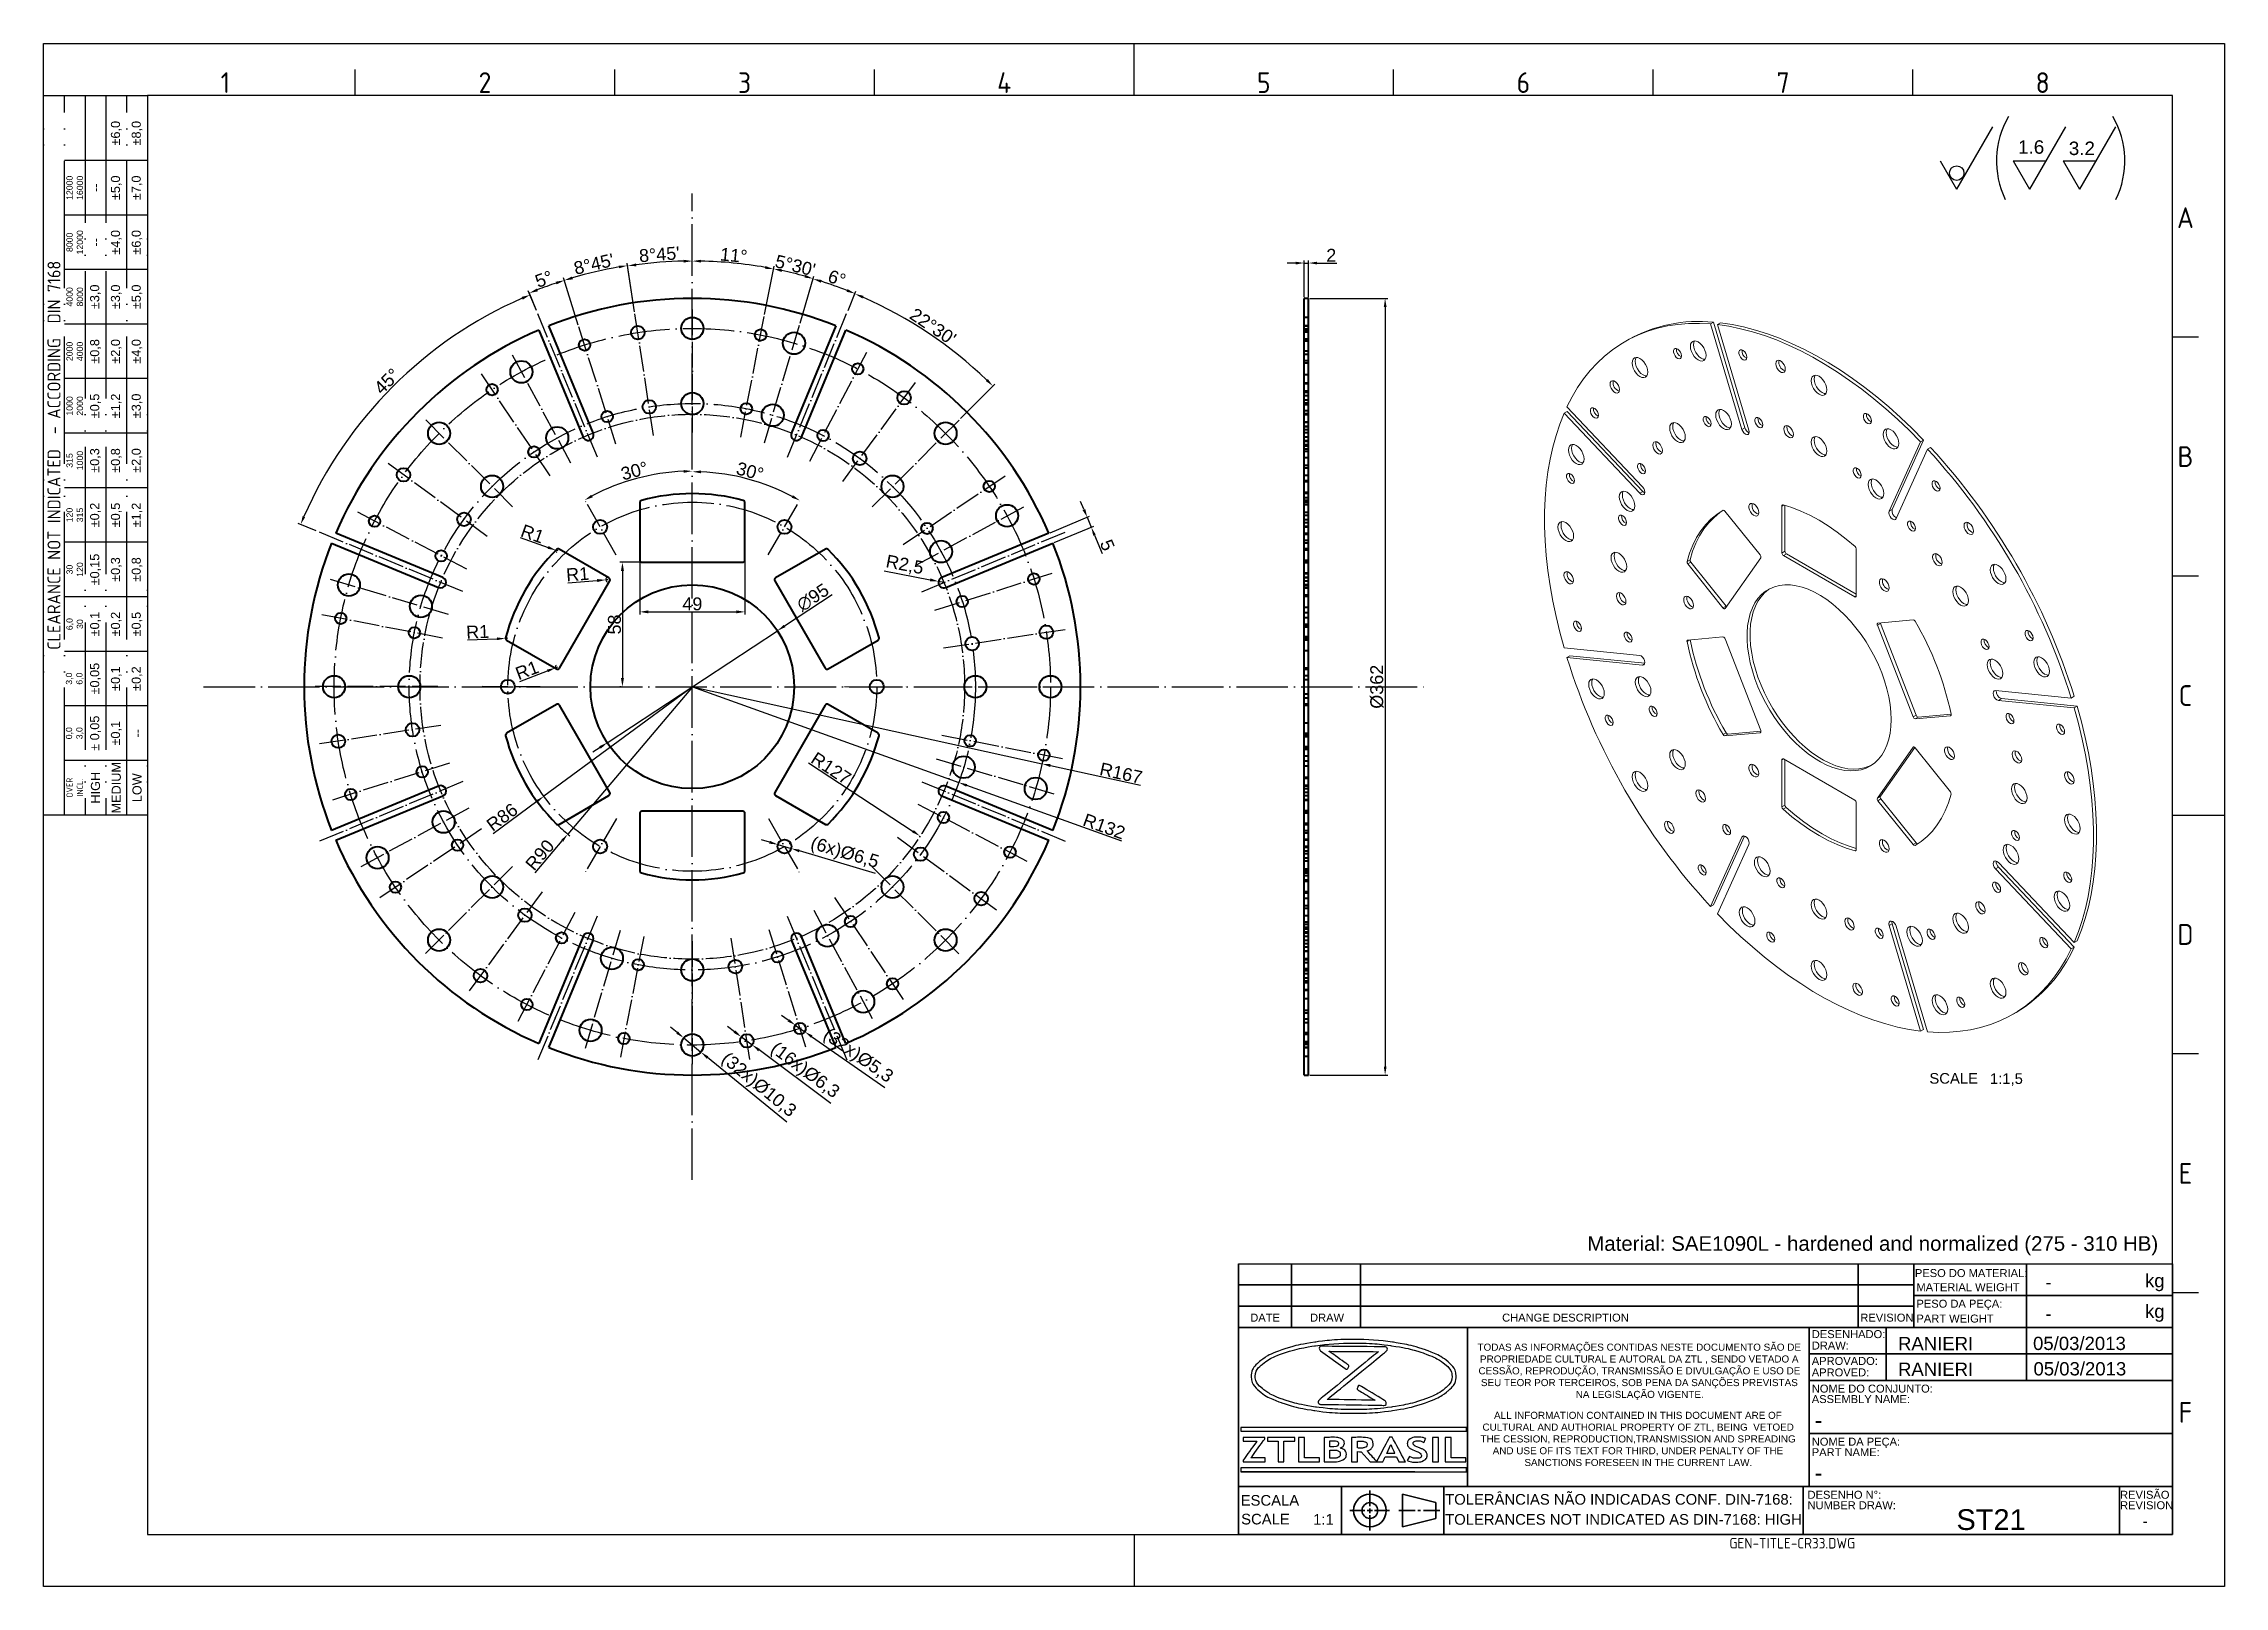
# Model space of a CAD drawing. Header units: millimetres. Extents: x 764 to 1780, y 1208 to 1927.
import ezdxf
from ezdxf.enums import TextEntityAlignment as Align

# ---------------------------------------------------------------- set-up
doc = ezdxf.new("R2010")
doc.units = ezdxf.units.MM
for name, pattern in [('ACAD_ISO02W100', [15, 12, -3]), ('ACAD_ISO04W100', [30, 24, -3, 0, -3]), ('ACAD_ISO05W100', [33, 24, -3, 0, -3, 0, -3])]:
    doc.linetypes.add(name, pattern=pattern)
for name, color, linetype, lineweight in [('AM_0', 7, 'Continuous', 40), ('AM_4', 1, 'ACAD_ISO04W100', 25), ('AM_5', 3, 'Continuous', 25), ('AM_8', 40, 'ACAD_ISO02W100', 35), ('AM_BOR', 2, 'ACAD_ISO05W100', 35)]:
    doc.layers.add(name, color=color, linetype=linetype, lineweight=lineweight)
doc.layers.add('Camada 1', color=7, linetype='Continuous')
doc.styles.add('ACISOTS', font='isocp.shx', dxfattribs={"height": 1})
doc.styles.get("Standard").update_dxf_attribs({"font": 'arial.ttf'})
doc.dimstyles.new('ISO-25', dxfattribs={"dimtxt": 6, "dimasz": 4, "dimexe": 1.25, "dimexo": 0.625, "dimtad": 1, "dimtxsty": 'Standard', "dimcen": 4, "dimadec": 0, "dimazin": 0, "dimtfac": 1, "dimtmove": 0, "dimatfit": 3, "dimfxl": 1, "dimarcsym": 0})

msp = doc.modelspace()

# ---------------------------------------------------------------- texts
at = {"insert": (1483.375, 1371.31), "char_height": 6.81615, "width": 296.03321, "attachment_point": 1}
msp.add_mtext('Material: SAE1090L - hardened and normalized (275 - 310 HB)', dxfattribs=at)
at = {"color": 0, "linetype": 'Continuous', "char_height": 3.29902, "attachment_point": 1}
for s, width, insert in [('\\pi0.32329;TODAS AS INFORMAÇÕES CONTIDAS NESTE DOCUMENTO SÃO DE \\P\\pi1.4653;PROPRIEDADE CULTURAL E AUTORAL DA ZTL , SENDO VETADO A \\P\\pi0.76098;CESSÃO, REPRODUÇÃO, TRANSMISSÃO E DIVULGAÇÃO E USO DE \\P\\pi1.8974;SEU TEOR POR TERCEIROS, SOB PENA DA SANÇÕES PREVISTAS \\P\\pi46.095;NA LEGISLAÇÃO VIGENTE.', 151.11414, (1431.892, 1321.233)), ('\\pi9.8386;ALL INFORMATION CONTAINED IN THIS DOCUMENT ARE OF \\P\\pi4.458;CULTURAL AND AUTHORIAL PROPERTY OF ZTL, BEING  VETOED \\P\\pi3.5253;THE CESSION, REPRODUCTION,TRANSMISSION AND SPREADING \\P\\pi9.2153;AND USE OF ITS TEXT FOR THIRD, UNDER PENALTY OF THE \\P\\pi23.99;SANCTIONS FORESEEN IN THE CURRENT LAW.', 153.63846, (1430.057, 1289.479))]:
    msp.add_mtext_dynamic_manual_height_columns(s, width=width, gutter_width=12.5, heights=[0], dxfattribs=dict(at, insert=insert))
at = {"layer": 'AM_5', "char_height": 6.2709, "attachment_point": 1}
for s, insert in [('1.6', (1684.248, 1882.095)), ('3.2', (1707.899, 1881.488))]:
    msp.add_mtext_dynamic_manual_height_columns(s, width=18.23779, gutter_width=12.5, heights=[0], dxfattribs=dict(at, insert=insert))
at = {"layer": 'AM_8', "color": 0, "linetype": 'Continuous'}
for s, height, p in [('SCALE', 4.9485, (1642.888, 1442.403)), ('1:1,5', 4.9485, (1671.112, 1442.267)), ('PESO DO MATERIAL:', 3.71139, (1636.126, 1352.263)), ('kg', 6.1857, (1743.439, 1347.518)), ('MATERIAL WEIGHT', 3.71139, (1636.845, 1345.69)), ('DATE', 3.7114, (1326.235, 1331.508)), ('DRAW', 3.7114, (1354.117, 1331.508)), ('CHANGE DESCRIPTION', 3.71139, (1443.669, 1331.508)), ('REVISION', 3.7114, (1610.685, 1331.508)), ('PESO DA PEÇA:', 3.71139, (1636.845, 1337.999)), ('PART WEIGHT', 3.71139, (1636.845, 1331.073)), ('kg', 6.1857, (1743.439, 1333.247)), ('DESENHADO:', 3.7114, (1588.05, 1323.815)), ('DRAW:', 3.7114, (1588.05, 1318.477)), ('APROVADO:', 3.7114, (1588.05, 1311.316)), ('APROVED:', 3.7114, (1588.05, 1305.978)), ('NOME DO CONJUNTO:', 3.71139, (1588.05, 1298.426)), ('ASSEMBLY NAME:', 3.71139, (1588.05, 1293.539)), ('NOME DA PEÇA:', 3.71139, (1588.05, 1273.683)), ('PART NAME:', 3.7114, (1588.05, 1268.796)), ('ESCALA', 4.9485, (1321.763, 1245.721)), ('TOLERÂNCIAS NÃO INDICADAS CONF. DIN-7168:', 4.94852, (1417.102, 1246.182)), ('DESENHO N%%d:', 3.71139, (1586.076, 1248.941)), ('REVISÃO', 3.7114, (1731.793, 1248.941)), ('SCALE', 4.9485, (1321.994, 1236.977)), ('1:1', 4.9485, (1355.545, 1236.842)), ('TOLERANCES NOT INDICATED AS DIN-7168: HIGH', 4.94852, (1417.102, 1236.842)), ('NUMBER DRAW:', 3.71139, (1586.076, 1244.054)), ('REVISION', 3.7114, (1731.793, 1244.054))]:
    msp.add_text(s, height=height, dxfattribs=at).set_placement(p)
for p in [(1696.994, 1349.91), (1696.994, 1335.189)]:
    msp.add_attdef('-', text='', height=6.186, dxfattribs=at).set_placement(p, align=Align.MIDDLE_LEFT)
for tag, p, height in [('RANIERI', (1628.255, 1318.185), 6.186), ('05/03/2013', (1691.224, 1318.258), 6.186), ('RANIERI', (1628.25, 1306.214), 6.186), ('05/03/2013', (1691.423, 1306.42), 6.186), ('-', (1589.448, 1281.862), 7.423), ('-', (1589.448, 1257.307), 7.423), ('ST21', (1655.494, 1234.386), 9.677)]:
    msp.add_attdef(tag, p, '', height=height, dxfattribs=at)
at = {"layer": 'AM_8', "color": 0, "linetype": 'Continuous', "style": 'ACISOTS'}
msp.add_attdef('GEN-TITLE-CR33.DWG', (1549.632, 1225.749), '', height=4.949, dxfattribs=at)
at = {"layer": 'AM_8', "color": 0, "linetype": 'Continuous'}
msp.add_attdef('-', text='', height=4.839, dxfattribs=at).set_placement((1743.504, 1238.475), align=Align.MIDDLE_CENTER)

# ---------------------------------------------------------------- blocks, each defined once
blk = doc.blocks.new('A3 ZTL')
for p, q in [((19.57, 280.82), (19.57, 9.78)), ((401.17, 280.82), (19.57, 280.82)), ((401.17, 9.78), (401.17, 280.82)), ((19.57, 9.78), (401.17, 9.78))]:
    blk.add_line(p, q)
at = {"layer": 'AM_BOR', "color": 135, "linetype": 'Continuous', "lineweight": 25}
for p, q in [((0, 0), (0, 290.61)), ((0, 290.61), (410.96, 290.61)), ((410.96, 290.61), (410.96, 0)), ((410.96, 0), (0, 0))]:
    blk.add_line(p, q, dxfattribs=at)
at = {"layer": 'AM_BOR', "color": 135, "lineweight": 25}
for p, q in [((205.48, 280.82), (205.48, 290.61)), ((58.71, 280.82), (58.71, 285.71)), ((107.63, 280.82), (107.63, 285.71)), ((156.56, 280.82), (156.56, 285.71)), ((254.4, 280.82), (254.4, 285.71)), ((303.33, 280.82), (303.33, 285.71)), ((352.25, 280.82), (352.25, 285.71)), ((3.91, 145.3), (3.91, 280.82)), ((7.83, 280.82), (7.83, 145.3)), ((11.74, 280.82), (11.74, 145.3)), ((15.66, 145.3), (15.66, 280.82)), ((19.57, 268.59), (3.91, 268.59)), ((19.57, 258.32), (3.91, 258.32)), ((19.57, 248.04), (3.91, 248.04)), ((19.57, 237.77), (3.91, 237.77)), ((406.07, 235.32), (401.17, 235.32)), ((19.57, 227.5), (3.91, 227.5)), ((19.57, 217.22), (3.91, 217.22)), ((19.57, 206.95), (3.91, 206.95)), ((19.57, 196.67), (3.91, 196.67)), ((406.07, 190.31), (401.17, 190.31)), ((19.57, 186.4), (3.91, 186.4)), ((19.57, 176.13), (3.91, 176.13)), ((19.57, 165.85), (3.91, 165.85)), ((19.57, 155.58), (3.91, 155.58)), ((401.17, 145.3), (410.96, 145.3)), ((406.07, 100.29), (401.17, 100.29)), ((406.07, 55.28), (401.17, 55.28)), ((205.48, 9.78), (205.48, 0))]:
    blk.add_line(p, q, dxfattribs=at)
blk.add_lwpolyline([(19.57, 145.3), (0, 145.3), (0, 280.82), (19.57, 280.82)], close=True, dxfattribs=at)
at = {"layer": 'AM_BOR', "color": 135, "lineweight": 25, "style": 'ACISOTS'}
for s, p in [('1', (34.25, 283.27)), ('2', (83.17, 283.27)), ('3', (132.09, 283.27)), ('4', (181.02, 283.27)), ('5', (229.94, 283.27)), ('6', (278.86, 283.27)), ('7', (327.79, 283.27)), ('8', (376.71, 283.27)), ('A', (403.62, 257.83)), ('B', (403.62, 212.82)), ('C', (403.62, 167.81)), ('D', (403.62, 122.8)), ('E', (403.62, 77.79)), ('F', (403.62, 32.78))]:
    blk.add_text(s, height=3.91, dxfattribs=at).set_placement(p, align=Align.MIDDLE)
at = {"layer": 'AM_BOR', "color": 135, "lineweight": 25, "attachment_point": 5, "rotation": 90}
for s, insert, char_height, width in [('±6,0', (13.7, 273.73), 1.712, 10.274), ('±8,0', (17.61, 273.73), 1.712, 10.274), ('12000\\P16000', (5.87, 263.45), 1.174, 10.274), ('--', (9.78, 263.45), 1.712, 10.274), ('±5,0', (13.7, 263.45), 1.712, 10.274), ('±7,0', (17.61, 263.45), 1.712, 10.274), ('8000\\P12000', (5.87, 253.18), 1.174, 10.274), ('±4,0', (13.7, 253.18), 1.712, 10.274), ('±6,0', (17.61, 253.18), 1.712, 10.274), ('--', (9.78, 253.18), 1.712, 10.274), ('{\\Fisocp.shx|c0;CLEARANCE NOT INDICATED  - ACCORDING  DIN 7168}', (1.96, 213.06), 2.4462, 135.5186), ('4000\\P8000', (5.87, 242.91), 1.174, 10.274), ('±3,0', (9.78, 242.91), 1.712, 10.274), ('±3,0', (13.7, 242.91), 1.712, 10.274), ('±5,0', (17.61, 242.91), 1.712, 10.274), ('2000\\P4000', (5.87, 232.63), 1.174, 10.274), ('±0,8', (9.78, 232.63), 1.712, 10.274), ('±2,0', (13.7, 232.63), 1.712, 10.274), ('±4,0', (17.61, 232.63), 1.712, 10.274), ('1000\\P2000', (5.87, 222.36), 1.174, 10.274), ('±0,5', (9.78, 222.36), 1.712, 10.274), ('±1,2', (13.7, 222.36), 1.712, 10.274), ('±3,0', (17.61, 222.36), 1.712, 10.274), ('315\\P1000', (5.87, 212.08), 1.174, 10.274), ('±0,3', (9.78, 212.08), 1.712, 10.274), ('±0,8', (13.7, 212.08), 1.712, 10.274), ('±2,0', (17.61, 212.08), 1.712, 10.274), ('120\\P315', (5.87, 201.81), 1.174, 10.274), ('±0,2', (9.78, 201.81), 1.712, 10.274), ('±0,5', (13.7, 201.81), 1.712, 10.274), ('±1,2', (17.61, 201.81), 1.712, 10.274), ('±0,15', (9.78, 191.54), 1.712, 10.274), ('±0,3', (13.7, 191.54), 1.712, 10.274), ('±0,8', (17.61, 191.54), 1.712, 10.274), ('30\\P120', (5.87, 191.54), 1.174, 10.274), ('6,0\\P30', (5.87, 181.26), 1.174, 10.274), ('±0,1', (9.78, 181.26), 1.712, 10.274), ('±0,2', (13.7, 181.26), 1.712, 10.274), ('±0,5', (17.61, 181.26), 1.712, 10.274), ('±0,05', (9.78, 170.99), 1.712, 10.274), ('±0,1', (13.7, 170.99), 1.712, 10.274), ('±0,2', (17.61, 170.99), 1.712, 10.274), ('3,0\\P6,0', (5.87, 170.99), 1.174, 10.274), ('0,0\\P3,0', (5.87, 160.71), 1.174, 10.274), ('± 0,05', (9.78, 160.71), 1.712, 10.274), ('\\pt4.69206;±0,1', (13.7, 160.71), 1.7123, 10.274), ('--', (17.61, 160.71), 1.712, 10.274), ('{\\Fisocp.shx|c0;OVER\\PINCL.}', (5.87, 150.44), 1.1742, 10.274), ('HIGH', (9.78, 150.44), 1.712, 10.274), ('MEDIUM', (13.7, 150.44), 1.712, 10.274), ('LOW', (17.61, 150.44), 1.712, 10.274)]:
    blk.add_mtext(s, dxfattribs=dict(at, insert=insert, char_height=char_height, width=width))
blk = doc.blocks.new('*D129')
at = {"layer": 'AM_5', "color": 0, "lineweight": -2, "ltscale": 0.5, "transparency": 16777216}
for p, q in [((1354, 1808.4), (1390.4, 1808.4)), ((1389.1, 1804.4), (1389.1, 1450.4)), ((1354, 1446.4), (1390.4, 1446.4))]:
    blk.add_line(p, q, dxfattribs=at)
at = {"layer": 'AM_5', "color": 0, "ltscale": 0.5, "transparency": 16777216}
for points in [[(1388.5, 1804.4), (1389.8, 1804.4), (1389.1, 1808.4)], [(1388.5, 1450.4), (1389.8, 1450.4), (1389.1, 1446.4)]]:
    blk.add_solid(points, dxfattribs=at)
at = {"layer": 'Defpoints', "color": 0, "ltscale": 0.5, "transparency": 16777216}
for p in [(1353.4, 1808.4), (1353.4, 1446.4), (1389.1, 1446.4)]:
    blk.add_point(p, dxfattribs=at)
at = {"layer": 'AM_5', "color": 0, "ltscale": 0.5, "transparency": 16777216, "insert": (1385.3, 1627.4), "char_height": 6, "attachment_point": 5, "rotation": 90}
blk.add_mtext('%%c362', dxfattribs=at)
blk = doc.blocks.new('*D130')
at = {"layer": 'AM_5', "color": 0, "lineweight": -2, "ltscale": 0.5, "transparency": 16777216}
for p, q in [((1347.4, 1824.9), (1343.4, 1824.9)), ((1351.4, 1809), (1351.4, 1826.1)), ((1351.4, 1824.9), (1353.4, 1824.9)), ((1353.4, 1809), (1353.4, 1826.1)), ((1357.4, 1824.9), (1366.6, 1824.9))]:
    blk.add_line(p, q, dxfattribs=at)
at = {"layer": 'AM_5', "color": 0, "ltscale": 0.5, "transparency": 16777216}
for points in [[(1347.4, 1825.5), (1347.4, 1824.2), (1351.4, 1824.9)], [(1357.4, 1825.5), (1357.4, 1824.2), (1353.4, 1824.9)]]:
    blk.add_solid(points, dxfattribs=at)
at = {"layer": 'Defpoints', "color": 0, "ltscale": 0.5, "transparency": 16777216}
for p in [(1353.4, 1824.9), (1351.4, 1808.4), (1353.4, 1808.4)]:
    blk.add_point(p, dxfattribs=at)
at = {"layer": 'AM_5', "color": 0, "ltscale": 0.5, "transparency": 16777216, "insert": (1364, 1828.5), "char_height": 6, "attachment_point": 5}
blk.add_mtext('2', dxfattribs=at)
blk = doc.blocks.new('*D131')
at = {"layer": 'AM_5', "color": 0, "lineweight": -2, "ltscale": 0.5, "transparency": 16777216}
for p, q in [((1131.3, 1670.3), (1109.1, 1655.7)), ((1026.4, 1601.3), (1105.8, 1653.5)), ((1023.1, 1599.1), (1019.7, 1596.9))]:
    blk.add_line(p, q, dxfattribs=at)
at = {"layer": 'AM_5', "color": 0, "ltscale": 0.5, "transparency": 16777216}
for points in [[(1108.7, 1656.3), (1109.5, 1655.2), (1105.8, 1653.5)], [(1022.7, 1599.7), (1023.4, 1598.5), (1026.4, 1601.3)]]:
    blk.add_solid(points, dxfattribs=at)
at = {"layer": 'Defpoints', "color": 0, "ltscale": 0.5, "transparency": 16777216}
for p in [(1105.8, 1653.5), (1026.4, 1601.3)]:
    blk.add_point(p, dxfattribs=at)
at = {"layer": 'AM_5', "color": 0, "ltscale": 0.5, "transparency": 16777216, "insert": (1122.3, 1669), "char_height": 6, "attachment_point": 5, "rotation": 33.3439}
blk.add_mtext('∅95', dxfattribs=at)
blk = doc.blocks.new('*U132')
at = {"layer": 'AM_4', "ltscale": 0.5}
blk.add_line((7.5, -13.1), (-7.5, 13.1), dxfattribs=at)
blk = doc.blocks.new('*U133')
at = {"layer": 'AM_5', "color": 0, "linetype": 'ByBlock', "lineweight": -2, "transparency": 16777216}
blk.add_blockref('*U132', (1023.1, 1701.9), dxfattribs=at)
for p, rotation in [((1109.1, 1701.9), 299.9999999999999), ((980.1, 1627.4), 59.99999999999999), ((1152.1, 1627.4), 240), ((1023.1, 1552.9), 120), ((1109.1, 1552.9), 180)]:
    blk.add_blockref('*U132', p, dxfattribs=dict(at, rotation=rotation))
blk = doc.blocks.new('*U134')
at = {"layer": 'AM_4', "ltscale": 0.5}
for p, q in [((40.1, -6.5), (7.9, 41.2)), ((49.8, -0.6), (22.4, 50)), ((22.6, -20.9), (-18.1, 19.8)), ((10.8, -34.7), (-35.6, -0.6)), ((1.2, -50), (-49.8, -23.4))]:
    blk.add_line(p, q, dxfattribs=at)
blk = doc.blocks.new('*U135')
at = {"layer": 'AM_5', "color": 0, "linetype": 'ByBlock', "lineweight": -2, "transparency": 16777216}
for p, rotation in [((1064.9, 1776.7), 315), ((1170.9, 1733.8), 269.9999999999999), ((1215.4, 1628.6), 225), ((916.7, 1626.3), 45.00000000000002), ((961.3, 1521), 90.00000000000001), ((1172.5, 1522.6), 180), ((1067.2, 1478.1), 134.9999999999999)]:
    blk.add_blockref('*U134', p, dxfattribs=dict(at, rotation=rotation))
blk.add_blockref('*U134', (959.7, 1732.2), dxfattribs=at)
blk = doc.blocks.new('*U136')
at = {"layer": 'AM_4', "ltscale": 0.5}
blk.add_line((14.1, -33.9), (-14.1, 33.9), dxfattribs=at)
blk = doc.blocks.new('*U137')
at = {"layer": 'AM_5', "color": 0, "linetype": 'ByBlock', "lineweight": -2, "transparency": 16777216}
blk.add_blockref('*U136', (1007.7, 1768.3), dxfattribs=at)
for p, rotation in [((1124.4, 1768.3), 315), ((925.2, 1685.8), 44.99999999999999), ((1207, 1685.8), 270), ((1207, 1569.1), 225), ((925.2, 1569.1), 90), ((1007.7, 1486.5), 135), ((1124.4, 1486.5), 180)]:
    blk.add_blockref('*U136', p, dxfattribs=dict(at, rotation=rotation))
blk = doc.blocks.new('*D138')
at = {"layer": 'AM_5', "color": 0, "lineweight": -2, "ltscale": 0.5, "transparency": 16777216}
blk.add_line((1099.8, 1800.9), (1104.2, 1823.4), dxfattribs=at)
blk.add_arc((1066.1, 1627.4), 198.4, 80.1553, 88.8447, dxfattribs=at)
at = {"layer": 'AM_5', "color": 0, "ltscale": 0.5, "transparency": 16777216}
for points in [[(1070.1, 1825.1), (1070.1, 1826.4), (1066.1, 1825.8)], [(1100.1, 1823.5), (1099.9, 1822.2), (1103.9, 1822.1)]]:
    blk.add_solid(points, dxfattribs=at)
at = {"layer": 'Defpoints', "color": 0, "ltscale": 0.5, "transparency": 16777216}
for p in [(1066.1, 1857.2), (1091.4, 1824.2), (1099.7, 1800.3), (1088.7, 1743.8), (1066.1, 1397.6)]:
    blk.add_point(p, dxfattribs=at)
at = {"layer": 'AM_5', "color": 0, "ltscale": 0.5, "transparency": 16777216, "insert": (1085.4, 1828.5), "char_height": 6, "attachment_point": 5, "rotation": 354.5}
blk.add_mtext('11°', dxfattribs=at)
blk = doc.blocks.new('*D139')
at = {"layer": 'AM_5', "color": 0, "lineweight": -2, "ltscale": 0.5, "transparency": 16777216}
for p, q in [((1099.8, 1800.9), (1104.2, 1823.4)), ((1116.3, 1796.9), (1122.8, 1818.8))]:
    blk.add_line(p, q, dxfattribs=at)
blk.add_arc((1066.1, 1627.4), 198.4, 74.6552, 77.8448, dxfattribs=at)
at = {"layer": 'AM_5', "color": 0, "ltscale": 0.5, "transparency": 16777216}
for points in [[(1107.7, 1820.7), (1108, 1822), (1103.9, 1822.2)], [(1118.8, 1819.4), (1118.4, 1818.1), (1122.4, 1817.6)]]:
    blk.add_solid(points, dxfattribs=at)
at = {"layer": 'Defpoints', "color": 0, "ltscale": 0.5, "transparency": 16777216}
for p in [(1116.3, 1819.3), (1099.7, 1800.3), (1116.1, 1796.3), (1088.7, 1743.8), (1099.8, 1741.1)]:
    blk.add_point(p, dxfattribs=at)
at = {"layer": 'AM_5', "color": 0, "ltscale": 0.5, "transparency": 16777216, "insert": (1114.1, 1823.7), "char_height": 6, "attachment_point": 5, "rotation": 346.25}
blk.add_mtext("5%%D30'", dxfattribs=at)
blk = doc.blocks.new('*D140')
at = {"layer": 'AM_5', "color": 0, "lineweight": -2, "ltscale": 0.5, "transparency": 16777216}
for p, q in [((1116.3, 1796.9), (1122.7, 1818.7)), ((1138.7, 1802.8), (1142.4, 1811.8))]:
    blk.add_line(p, q, dxfattribs=at)
blk.add_arc((1066.1, 1627.4), 198.3, 68.6559, 72.3441, dxfattribs=at)
at = {"layer": 'AM_5', "color": 0, "ltscale": 0.5, "transparency": 16777216}
for points in [[(1126, 1815.7), (1126.4, 1817), (1122.4, 1817.5)], [(1138.5, 1812.7), (1138, 1811.5), (1142, 1810.6)]]:
    blk.add_solid(points, dxfattribs=at)
at = {"layer": 'Defpoints', "color": 0, "ltscale": 0.5, "transparency": 16777216}
for p in [(1135.5, 1813.1), (1138.5, 1802.2), (1116.1, 1796.3), (1099.8, 1741.1), (1110.4, 1734.4)]:
    blk.add_point(p, dxfattribs=at)
at = {"layer": 'AM_5', "color": 0, "ltscale": 0.5, "transparency": 16777216, "insert": (1133.5, 1817.8), "char_height": 6, "attachment_point": 5, "rotation": 340.5}
blk.add_mtext('6°', dxfattribs=at)
blk = doc.blocks.new('*D141')
at = {"layer": 'AM_5', "color": 0, "lineweight": -2, "ltscale": 0.5, "transparency": 16777216}
blk.add_line((1039.2, 1802.1), (1035.7, 1824.7), dxfattribs=at)
blk.add_arc((1066.1, 1627.4), 198.4, 91.1553, 97.5947, dxfattribs=at)
at = {"layer": 'AM_5', "color": 0, "ltscale": 0.5, "transparency": 16777216}
for points in [[(1040, 1823.4), (1039.8, 1824.7), (1035.9, 1823.5)], [(1062.1, 1826.4), (1062.1, 1825.1), (1066.1, 1825.8)]]:
    blk.add_solid(points, dxfattribs=at)
at = {"layer": 'Defpoints', "color": 0, "ltscale": 0.5, "transparency": 16777216}
for p in [(1066.1, 1857.2), (1056, 1825.5), (1039.3, 1801.5), (1048, 1744.6), (1066.1, 1397.6)]:
    blk.add_point(p, dxfattribs=at)
at = {"layer": 'AM_5', "color": 0, "ltscale": 0.5, "transparency": 16777216, "insert": (1050.7, 1828.9), "char_height": 6, "attachment_point": 5, "rotation": 4.375}
blk.add_mtext("8%%D45'", dxfattribs=at)
blk = doc.blocks.new('*D142')
at = {"layer": 'AM_5', "color": 0, "lineweight": -2, "ltscale": 0.5, "transparency": 16777216}
for p, q in [((1039.2, 1802.1), (1035.7, 1824.9)), ((1012.9, 1796), (1006, 1818))]:
    blk.add_line(p, q, dxfattribs=at)
blk.add_arc((1066.1, 1627.4), 198.6, 99.9042, 106.3458, dxfattribs=at)
at = {"layer": 'AM_5', "color": 0, "ltscale": 0.5, "transparency": 16777216}
for points in [[(1031.8, 1823.7), (1032, 1822.4), (1035.9, 1823.7)], [(1010.4, 1817.3), (1010, 1818.6), (1006.4, 1816.8)]]:
    blk.add_solid(points, dxfattribs=at)
at = {"layer": 'Defpoints', "color": 0, "ltscale": 0.5, "transparency": 16777216}
for p in [(1025.9, 1821.9), (1039.3, 1801.5), (1013.1, 1795.4), (1030.4, 1740.5), (1048, 1744.6)]:
    blk.add_point(p, dxfattribs=at)
at = {"layer": 'AM_5', "color": 0, "ltscale": 0.5, "transparency": 16777216, "insert": (1020.2, 1824.4), "char_height": 6, "attachment_point": 5, "rotation": 13.125}
blk.add_mtext("8%%D45'", dxfattribs=at)
blk = doc.blocks.new('*D143')
at = {"layer": 'AM_5', "color": 0, "lineweight": -2, "ltscale": 0.5, "transparency": 16777216}
for p, q in [((993.4, 1802.8), (989.6, 1812)), ((1012.9, 1796), (1006, 1818))]:
    blk.add_line(p, q, dxfattribs=at)
blk.add_arc((1066.1, 1627.4), 198.6, 108.6542, 111.3458, dxfattribs=at)
at = {"layer": 'AM_5', "color": 0, "ltscale": 0.5, "transparency": 16777216}
for points in [[(994.1, 1811.7), (993.6, 1813), (990.1, 1810.9)], [(1002.4, 1816.2), (1002.8, 1814.9), (1006.4, 1816.8)]]:
    blk.add_solid(points, dxfattribs=at)
at = {"layer": 'Defpoints', "color": 0, "ltscale": 0.5, "transparency": 16777216}
for p in [(1000.9, 1815), (993.7, 1802.2), (1013.1, 1795.4), (1030.4, 1740.5), (1021.8, 1734.4)]:
    blk.add_point(p, dxfattribs=at)
at = {"layer": 'AM_5', "color": 0, "ltscale": 0.5, "transparency": 16777216, "insert": (996.9, 1817.4), "char_height": 6, "attachment_point": 5, "rotation": 20}
blk.add_mtext('5°', dxfattribs=at)
blk = doc.blocks.new('*D144')
at = {"layer": 'AM_5', "color": 0, "lineweight": -2, "ltscale": 0.5, "transparency": 16777216}
for p, q in [((993.4, 1802.8), (990, 1811.2)), ((890.7, 1700.1), (882.3, 1703.5))]:
    blk.add_line(p, q, dxfattribs=at)
blk.add_arc((1066.1, 1627.4), 197.7, 113.6594, 156.3406, dxfattribs=at)
at = {"layer": 'AM_5', "color": 0, "ltscale": 0.5, "transparency": 16777216}
for points in [[(986.5, 1809.1), (987, 1807.8), (990.4, 1810)], [(885.6, 1706.5), (884.4, 1707), (883.5, 1703.1)]]:
    blk.add_solid(points, dxfattribs=at)
at = {"layer": 'Defpoints', "color": 0, "ltscale": 0.5, "transparency": 16777216}
for p in [(993.7, 1802.2), (945.7, 1784.2), (1021.8, 1734.4), (891.3, 1699.8), (959.1, 1671.7)]:
    blk.add_point(p, dxfattribs=at)
at = {"layer": 'AM_5', "color": 0, "ltscale": 0.5, "transparency": 16777216, "insert": (923.7, 1769.8), "char_height": 6, "attachment_point": 5, "rotation": 45}
blk.add_mtext('45°', dxfattribs=at)
blk = doc.blocks.new('*D145')
at = {"layer": 'AM_5', "color": 0, "lineweight": -2, "ltscale": 0.5, "transparency": 16777216}
for p, q in [((1138.7, 1802.8), (1142.4, 1811.7)), ((1191.1, 1752.4), (1207.1, 1768.5))]:
    blk.add_line(p, q, dxfattribs=at)
blk.add_arc((1066.1, 1627.4), 198.2, 46.1562, 66.3438, dxfattribs=at)
at = {"layer": 'AM_5', "color": 0, "ltscale": 0.5, "transparency": 16777216}
for points in [[(1145.4, 1808.4), (1145.9, 1809.6), (1141.9, 1810.5)], [(1203.9, 1770.8), (1202.9, 1769.9), (1206.2, 1767.6)]]:
    blk.add_solid(points, dxfattribs=at)
at = {"layer": 'Defpoints', "color": 0, "ltscale": 0.5, "transparency": 16777216}
for p in [(1138.5, 1802.2), (1186.7, 1784.7), (1190.6, 1752), (1110.4, 1734.4), (1149.9, 1711.3)]:
    blk.add_point(p, dxfattribs=at)
at = {"layer": 'AM_5', "color": 0, "ltscale": 0.5, "transparency": 16777216, "insert": (1178.3, 1795.3), "char_height": 6, "attachment_point": 5, "rotation": 326.25}
blk.add_mtext("22%%d30'", dxfattribs=at)
blk = doc.blocks.new('*D146')
at = {"layer": 'AM_5', "color": 0, "lineweight": -2, "ltscale": 0.5, "transparency": 16777216}
for p, q in [((1248.7, 1710.1), (1247.1, 1713.8)), ((1232.9, 1699.2), (1251.3, 1706.9)), ((1234.8, 1694.6), (1253.3, 1702.2)), ((1250.2, 1706.4), (1252.1, 1701.8)), ((1253.6, 1698.1), (1257.2, 1689.5))]:
    blk.add_line(p, q, dxfattribs=at)
at = {"layer": 'AM_5', "color": 0, "ltscale": 0.5, "transparency": 16777216}
for points in [[(1249.3, 1710.3), (1248, 1709.8), (1250.2, 1706.4)], [(1254.2, 1698.3), (1253, 1697.8), (1252.1, 1701.8)]]:
    blk.add_solid(points, dxfattribs=at)
at = {"layer": 'Defpoints', "color": 0, "ltscale": 0.5, "transparency": 16777216}
for p in [(1232.3, 1699), (1252.1, 1701.8), (1234.2, 1694.4)]:
    blk.add_point(p, dxfattribs=at)
at = {"layer": 'AM_5', "color": 0, "ltscale": 0.5, "transparency": 16777216, "insert": (1259.6, 1693.4), "char_height": 6, "attachment_point": 5, "rotation": 292.5}
blk.add_mtext('5', dxfattribs=at)
blk = doc.blocks.new('*D147')
at = {"layer": 'AM_5', "color": 0, "lineweight": -2, "ltscale": 0.5, "transparency": 16777216}
for p, q in [((1155.5, 1681.4), (1177, 1677.2)), ((1183.4, 1676), (1180.9, 1676.5))]:
    blk.add_line(p, q, dxfattribs=at)
at = {"layer": 'AM_5', "color": 0, "ltscale": 0.5, "transparency": 16777216}
blk.add_solid([(1177.1, 1677.9), (1176.9, 1676.6), (1180.9, 1676.5)], dxfattribs=at)
at = {"layer": 'Defpoints', "color": 0, "ltscale": 0.5, "transparency": 16777216}
for p in [(1180.9, 1676.5), (1183.4, 1676)]:
    blk.add_point(p, dxfattribs=at)
at = {"layer": 'AM_5', "color": 0, "ltscale": 0.5, "transparency": 16777216, "insert": (1165.1, 1683.9), "char_height": 6, "attachment_point": 5, "rotation": 348.9648}
blk.add_mtext('R2,5', dxfattribs=at)
blk = doc.blocks.new('*D148')
at = {"layer": 'AM_5', "color": 0, "lineweight": -2, "ltscale": 0.5, "transparency": 16777216}
for p, q in [((1041.6, 1685.8), (1041.6, 1661.1)), ((1090.6, 1685.8), (1090.6, 1661.1)), ((1045.6, 1662.3), (1086.6, 1662.3))]:
    blk.add_line(p, q, dxfattribs=at)
at = {"layer": 'AM_5', "color": 0, "ltscale": 0.5, "transparency": 16777216}
for points in [[(1045.6, 1663), (1045.6, 1661.6), (1041.6, 1662.3)], [(1086.6, 1663), (1086.6, 1661.6), (1090.6, 1662.3)]]:
    blk.add_solid(points, dxfattribs=at)
at = {"layer": 'Defpoints', "color": 0, "ltscale": 0.5, "transparency": 16777216}
for p in [(1041.6, 1686.4), (1090.6, 1686.4), (1090.6, 1662.3)]:
    blk.add_point(p, dxfattribs=at)
at = {"layer": 'AM_5', "color": 0, "ltscale": 0.5, "transparency": 16777216, "insert": (1066.1, 1666), "char_height": 6, "attachment_point": 5}
blk.add_mtext('49', dxfattribs=at)
blk = doc.blocks.new('*D149')
at = {"layer": 'AM_5', "color": 0, "lineweight": -2, "ltscale": 0.5, "transparency": 16777216}
for p, q in [((1042, 1685.4), (1032.3, 1685.4)), ((1033.5, 1681.4), (1033.5, 1631.4)), ((1032.9, 1627.4), (1032.3, 1627.4))]:
    blk.add_line(p, q, dxfattribs=at)
at = {"layer": 'AM_5', "color": 0, "ltscale": 0.5, "transparency": 16777216}
for points in [[(1032.8, 1681.4), (1034.2, 1681.4), (1033.5, 1685.4)], [(1032.8, 1631.4), (1034.2, 1631.4), (1033.5, 1627.4)]]:
    blk.add_solid(points, dxfattribs=at)
at = {"layer": 'Defpoints', "color": 0, "ltscale": 0.5, "transparency": 16777216}
for p in [(1042.6, 1685.4), (1033.5, 1627.4), (1033.5, 1627.4)]:
    blk.add_point(p, dxfattribs=at)
at = {"layer": 'AM_5', "color": 0, "ltscale": 0.5, "transparency": 16777216, "insert": (1029.8, 1656.4), "char_height": 6, "attachment_point": 5, "rotation": 90}
blk.add_mtext('58', dxfattribs=at)
blk = doc.blocks.new('*D150')
at = {"layer": 'AM_5', "color": 0, "lineweight": -2, "ltscale": 0.5, "transparency": 16777216}
blk.add_arc((1066.1, 1627.4), 100.5, 92.2817, 117.7183, dxfattribs=at)
at = {"layer": 'AM_5', "color": 0, "ltscale": 0.5, "transparency": 16777216}
for points in [[(1062.1, 1728.4), (1062.1, 1727.1), (1066.1, 1727.9)], [(1019.7, 1715.7), (1019, 1716.9), (1015.9, 1714.4)]]:
    blk.add_solid(points, dxfattribs=at)
at = {"layer": 'Defpoints', "color": 0, "ltscale": 0.5, "transparency": 16777216}
for p in [(1066.1, 1857.2), (1048.6, 1726.3), (1015.5, 1715), (1030.6, 1688.8), (1066.1, 1397.6)]:
    blk.add_point(p, dxfattribs=at)
at = {"layer": 'AM_5', "color": 0, "ltscale": 0.5, "transparency": 16777216, "insert": (1039.1, 1728), "char_height": 6, "attachment_point": 5, "rotation": 15}
blk.add_mtext('30°', dxfattribs=at)
blk = doc.blocks.new('*D151')
at = {"layer": 'AM_5', "color": 0, "lineweight": -2, "ltscale": 0.5, "transparency": 16777216}
blk.add_arc((1066.1, 1627.4), 100.2, 62.2875, 87.7125, dxfattribs=at)
at = {"layer": 'AM_5', "color": 0, "ltscale": 0.5, "transparency": 16777216}
for points in [[(1070.1, 1726.9), (1070.1, 1728.2), (1066.1, 1727.6)], [(1113, 1716.7), (1112.4, 1715.5), (1116.2, 1714.2)]]:
    blk.add_solid(points, dxfattribs=at)
at = {"layer": 'Defpoints', "color": 0, "ltscale": 0.5, "transparency": 16777216}
for p in [(1066.1, 1857.2), (1100.3, 1721.6), (1116.6, 1715), (1101.5, 1688.8), (1066.1, 1397.6)]:
    blk.add_point(p, dxfattribs=at)
at = {"layer": 'AM_5', "color": 0, "ltscale": 0.5, "transparency": 16777216, "insert": (1093, 1727.8), "char_height": 6, "attachment_point": 5, "rotation": 345}
blk.add_mtext('30°', dxfattribs=at)
blk = doc.blocks.new('*D152')
at = {"layer": 'AM_5', "color": 0, "lineweight": -2, "ltscale": 0.5, "transparency": 16777216}
for p, q in [((985.8, 1696.9), (998.8, 1692.3)), ((1003.5, 1690.7), (1002.5, 1691))]:
    blk.add_line(p, q, dxfattribs=at)
blk.add_arc((1003.5, 1690.7), 1, 134.6898, 232.1699, dxfattribs=at)
at = {"layer": 'AM_5', "color": 0, "ltscale": 0.5, "transparency": 16777216}
blk.add_solid([(999, 1693), (998.6, 1691.7), (1002.5, 1691)], dxfattribs=at)
at = {"layer": 'Defpoints', "color": 0, "ltscale": 0.5, "transparency": 16777216}
for p in [(1002.5, 1691), (1003.5, 1690.7)]:
    blk.add_point(p, dxfattribs=at)
at = {"layer": 'AM_5', "color": 0, "ltscale": 0.5, "transparency": 16777216, "insert": (991.6, 1698.7), "char_height": 6, "attachment_point": 5, "rotation": 340.5502}
blk.add_mtext('R1', dxfattribs=at)
blk = doc.blocks.new('*D153')
at = {"layer": 'AM_5', "color": 0, "lineweight": -2, "ltscale": 0.5, "transparency": 16777216}
for p, q in [((1008, 1675.9), (1021.7, 1676.9)), ((1026.7, 1677.3), (1025.7, 1677.2))]:
    blk.add_line(p, q, dxfattribs=at)
blk.add_arc((1026.7, 1677.3), 1, 95.8099, 255.806, dxfattribs=at)
at = {"layer": 'AM_5', "color": 0, "ltscale": 0.5, "transparency": 16777216}
blk.add_solid([(1021.7, 1677.6), (1021.8, 1676.2), (1025.7, 1677.2)], dxfattribs=at)
at = {"layer": 'Defpoints', "color": 0, "ltscale": 0.5, "transparency": 16777216}
for p in [(1025.7, 1677.2), (1026.7, 1677.3)]:
    blk.add_point(p, dxfattribs=at)
at = {"layer": 'AM_5', "color": 0, "ltscale": 0.5, "transparency": 16777216, "insert": (1012.6, 1679.9), "char_height": 6, "attachment_point": 5, "rotation": 4.1863}
blk.add_mtext('R1', dxfattribs=at)
blk = doc.blocks.new('*D154')
at = {"layer": 'AM_5', "color": 0, "lineweight": -2, "ltscale": 0.5, "transparency": 16777216}
for p, q in [((961.2, 1649.2), (975, 1649.8)), ((980, 1650), (979, 1649.9))]:
    blk.add_line(p, q, dxfattribs=at)
at = {"layer": 'AM_5', "color": 0, "ltscale": 0.5, "transparency": 16777216}
blk.add_solid([(975, 1650.4), (975, 1649.1), (979, 1649.9)], dxfattribs=at)
at = {"layer": 'Defpoints', "color": 0, "ltscale": 0.5, "transparency": 16777216}
for p in [(979, 1649.9), (980, 1650)]:
    blk.add_point(p, dxfattribs=at)
at = {"layer": 'AM_5', "color": 0, "ltscale": 0.5, "transparency": 16777216, "insert": (966, 1653), "char_height": 6, "attachment_point": 5, "rotation": 2.4652}
blk.add_mtext('R1', dxfattribs=at)
blk = doc.blocks.new('*D155')
at = {"layer": 'AM_5', "color": 0, "lineweight": -2, "ltscale": 0.5, "transparency": 16777216}
for p, q in [((985.7, 1629.9), (998.6, 1634.8)), ((1003.2, 1636.6), (1002.3, 1636.2))]:
    blk.add_line(p, q, dxfattribs=at)
blk.add_arc((1003.2, 1636.6), 1, 129.0639, 204.1901, dxfattribs=at)
at = {"layer": 'AM_5', "color": 0, "ltscale": 0.5, "transparency": 16777216}
blk.add_solid([(998.3, 1635.4), (998.8, 1634.2), (1002.3, 1636.2)], dxfattribs=at)
at = {"layer": 'Defpoints', "color": 0, "ltscale": 0.5, "transparency": 16777216}
for p in [(1002.3, 1636.2), (1003.2, 1636.6)]:
    blk.add_point(p, dxfattribs=at)
at = {"layer": 'AM_5', "color": 0, "ltscale": 0.5, "transparency": 16777216, "insert": (989, 1635.1), "char_height": 6, "attachment_point": 5, "rotation": 20.6836}
blk.add_mtext('R1', dxfattribs=at)
blk = doc.blocks.new('*D156')
at = {"layer": 'AM_5', "color": 0, "lineweight": -2, "ltscale": 0.5, "transparency": 16777216}
for p, q in [((1066.1, 1627.4), (996.9, 1576.4)), ((973.3, 1559), (993.6, 1574))]:
    blk.add_line(p, q, dxfattribs=at)
at = {"layer": 'AM_5', "color": 0, "ltscale": 0.5, "transparency": 16777216}
blk.add_solid([(993.3, 1574.5), (994, 1573.5), (996.9, 1576.4)], dxfattribs=at)
at = {"layer": 'Defpoints', "color": 0, "ltscale": 0.5, "transparency": 16777216}
for p in [(1066.1, 1627.4), (996.9, 1576.4)]:
    blk.add_point(p, dxfattribs=at)
at = {"layer": 'AM_5', "color": 0, "ltscale": 0.5, "transparency": 16777216, "insert": (977.4, 1566.6), "char_height": 6, "attachment_point": 5, "rotation": 36.4085}
blk.add_mtext('R86', dxfattribs=at)
blk = doc.blocks.new('*D157')
at = {"layer": 'AM_5', "color": 0, "lineweight": -2, "ltscale": 0.5, "transparency": 16777216}
for p, q in [((1066.1, 1627.4), (1008, 1558.7)), ((992.8, 1540.6), (1005.4, 1555.6))]:
    blk.add_line(p, q, dxfattribs=at)
blk.add_arc((1066.1, 1627.4), 90, 225.7081, 230.6101, dxfattribs=at)
at = {"layer": 'AM_5', "color": 0, "ltscale": 0.5, "transparency": 16777216}
blk.add_solid([(1004.9, 1556), (1005.9, 1555.2), (1008, 1558.7)], dxfattribs=at)
at = {"layer": 'Defpoints', "color": 0, "ltscale": 0.5, "transparency": 16777216}
for p in [(1066.1, 1627.4), (1008, 1558.7)]:
    blk.add_point(p, dxfattribs=at)
at = {"layer": 'AM_5', "color": 0, "ltscale": 0.5, "transparency": 16777216, "insert": (995, 1549), "char_height": 6, "attachment_point": 5, "rotation": 49.8143}
blk.add_mtext('R90', dxfattribs=at)
blk = doc.blocks.new('*D158')
at = {"layer": 'AM_5', "color": 0, "lineweight": -2, "ltscale": 0.5, "transparency": 16777216}
blk.add_line((1120.3, 1591.9), (1169, 1560), dxfattribs=at)
at = {"layer": 'AM_5', "color": 0, "ltscale": 0.5, "transparency": 16777216}
blk.add_solid([(1169.3, 1560.6), (1168.6, 1559.5), (1172.3, 1557.8)], dxfattribs=at)
at = {"layer": 'Defpoints', "color": 0, "ltscale": 0.5, "transparency": 16777216}
for p in [(1066.1, 1627.4), (1172.3, 1557.8)]:
    blk.add_point(p, dxfattribs=at)
at = {"layer": 'AM_5', "color": 0, "ltscale": 0.5, "transparency": 16777216, "insert": (1130.8, 1589.4), "char_height": 6, "attachment_point": 5, "rotation": 326.7753}
blk.add_mtext('R127', dxfattribs=at)
blk = doc.blocks.new('*D159')
at = {"layer": 'AM_5', "color": 0, "lineweight": -2, "ltscale": 0.5, "transparency": 16777216}
for p, q in [((1066.1, 1627.4), (1190.3, 1582.8)), ((1266.3, 1555.4), (1194.1, 1581.4))]:
    blk.add_line(p, q, dxfattribs=at)
at = {"layer": 'AM_5', "color": 0, "ltscale": 0.5, "transparency": 16777216}
blk.add_solid([(1194.3, 1582), (1193.8, 1580.8), (1190.3, 1582.8)], dxfattribs=at)
at = {"layer": 'Defpoints', "color": 0, "ltscale": 0.5, "transparency": 16777216}
for p in [(1066.1, 1627.4), (1190.3, 1582.8)]:
    blk.add_point(p, dxfattribs=at)
at = {"layer": 'AM_5', "color": 0, "ltscale": 0.5, "transparency": 16777216, "insert": (1258.1, 1562.3), "char_height": 6, "attachment_point": 5, "rotation": 340.2266}
blk.add_mtext('R132', dxfattribs=at)
blk = doc.blocks.new('*D160')
at = {"layer": 'AM_5', "color": 0, "lineweight": -2, "ltscale": 0.5, "transparency": 16777216}
for p, q in [((1066.1, 1627.4), (1229.2, 1591.5)), ((1275.1, 1581.4), (1233.1, 1590.6))]:
    blk.add_line(p, q, dxfattribs=at)
at = {"layer": 'AM_5', "color": 0, "ltscale": 0.5, "transparency": 16777216}
blk.add_solid([(1233.2, 1591.3), (1232.9, 1590), (1229.2, 1591.5)], dxfattribs=at)
at = {"layer": 'Defpoints', "color": 0, "ltscale": 0.5, "transparency": 16777216}
for p in [(1066.1, 1627.4), (1229.2, 1591.5)]:
    blk.add_point(p, dxfattribs=at)
at = {"layer": 'AM_5', "color": 0, "ltscale": 0.5, "transparency": 16777216, "insert": (1266, 1587.1), "char_height": 6, "attachment_point": 5, "rotation": 347.5789}
blk.add_mtext('R167', dxfattribs=at)
blk = doc.blocks.new('*D161')
at = {"layer": 'AM_5', "color": 0, "lineweight": -2, "ltscale": 0.5, "transparency": 16777216}
for p, q in [((1102.1, 1555), (1098.3, 1556.1)), ((1106, 1553.8), (1112.2, 1552)), ((1151.5, 1540.4), (1116, 1550.9))]:
    blk.add_line(p, q, dxfattribs=at)
at = {"layer": 'AM_5', "color": 0, "ltscale": 0.5, "transparency": 16777216}
for points in [[(1102.3, 1555.6), (1101.9, 1554.3), (1106, 1553.8)], [(1116.2, 1551.5), (1115.8, 1550.2), (1112.2, 1552)]]:
    blk.add_solid(points, dxfattribs=at)
at = {"layer": 'Defpoints', "color": 0, "ltscale": 0.5, "transparency": 16777216}
for p in [(1106, 1553.8), (1112.2, 1552)]:
    blk.add_point(p, dxfattribs=at)
at = {"layer": 'AM_5', "color": 0, "ltscale": 0.5, "transparency": 16777216, "insert": (1137, 1549.5), "char_height": 6, "attachment_point": 5, "rotation": 343.5692}
blk.add_mtext('(6x)%%C6,5', dxfattribs=at)
blk = doc.blocks.new('*D162')
at = {"layer": 'AM_5', "color": 0, "lineweight": -2, "ltscale": 0.5, "transparency": 16777216}
for p, q in [((1059, 1466.2), (1055.9, 1468.7)), ((1062.1, 1463.7), (1070.1, 1457.1)), ((1110.1, 1424.4), (1073.2, 1454.6))]:
    blk.add_line(p, q, dxfattribs=at)
at = {"layer": 'AM_5', "color": 0, "ltscale": 0.5, "transparency": 16777216}
for points in [[(1059.4, 1466.7), (1058.6, 1465.7), (1062.1, 1463.7)], [(1073.6, 1455.1), (1072.7, 1454.1), (1070.1, 1457.1)]]:
    blk.add_solid(points, dxfattribs=at)
at = {"layer": 'Defpoints', "color": 0, "ltscale": 0.5, "transparency": 16777216}
for p in [(1062.1, 1463.7), (1070.1, 1457.1)]:
    blk.add_point(p, dxfattribs=at)
at = {"layer": 'AM_5', "color": 0, "ltscale": 0.5, "transparency": 16777216, "insert": (1096.7, 1441.4), "char_height": 6, "attachment_point": 5, "rotation": 320.7245}
blk.add_mtext('(32x)%%c10,3', dxfattribs=at)
blk = doc.blocks.new('*D163')
at = {"layer": 'AM_5', "color": 0, "lineweight": -2, "ltscale": 0.5, "transparency": 16777216}
for p, q in [((1085.7, 1466.6), (1082.5, 1469)), ((1089, 1464.2), (1094, 1460.5)), ((1130.6, 1433.2), (1097.2, 1458.1))]:
    blk.add_line(p, q, dxfattribs=at)
at = {"layer": 'AM_5', "color": 0, "ltscale": 0.5, "transparency": 16777216}
for points in [[(1086.1, 1467.2), (1085.3, 1466.1), (1089, 1464.2)], [(1097.6, 1458.6), (1096.8, 1457.5), (1094, 1460.5)]]:
    blk.add_solid(points, dxfattribs=at)
at = {"layer": 'Defpoints', "color": 0, "ltscale": 0.5, "transparency": 16777216}
for p in [(1089, 1464.2), (1094, 1460.5)]:
    blk.add_point(p, dxfattribs=at)
at = {"layer": 'AM_5', "color": 0, "ltscale": 0.5, "transparency": 16777216, "insert": (1118.3, 1448.2), "char_height": 6, "attachment_point": 5, "rotation": 323.3433}
blk.add_mtext('(16x)%%c6,3', dxfattribs=at)
blk = doc.blocks.new('*D164')
at = {"layer": 'AM_5', "color": 0, "lineweight": -2, "ltscale": 0.5, "transparency": 16777216}
for p, q in [((1110.8, 1472), (1107.6, 1474.2)), ((1114.1, 1469.7), (1118.5, 1466.6)), ((1155.8, 1440.4), (1121.7, 1464.3))]:
    blk.add_line(p, q, dxfattribs=at)
at = {"layer": 'AM_5', "color": 0, "ltscale": 0.5, "transparency": 16777216}
for points in [[(1111.2, 1472.5), (1110.5, 1471.4), (1114.1, 1469.7)], [(1122.1, 1464.9), (1121.4, 1463.8), (1118.5, 1466.6)]]:
    blk.add_solid(points, dxfattribs=at)
at = {"layer": 'Defpoints', "color": 0, "ltscale": 0.5, "transparency": 16777216}
for p in [(1114.1, 1469.7), (1118.5, 1466.6)]:
    blk.add_point(p, dxfattribs=at)
at = {"layer": 'AM_5', "color": 0, "ltscale": 0.5, "transparency": 16777216, "insert": (1143.1, 1455), "char_height": 6, "attachment_point": 5, "rotation": 324.998}
blk.add_mtext('(32x)%%c5,3', dxfattribs=at)

# ---------------------------------------------------------------- dimensions: what is measured, and where the dimension line sits
at = {"layer": 'AM_5', "ltscale": 0.5}
for base, line1, line2, picture, middle in [((1048.635, 1726.332), ((1066.079, 1397.566), (1066.079, 1857.247)), ((1030.623, 1688.817), (1015.534, 1714.952)), '*D150', (1039.125, 1728)), ((1091.4, 1824.16), ((1088.707, 1743.82), (1099.687, 1800.306)), ((1066.079, 1397.566), (1066.079, 1857.247)), '*D138', (1085.441, 1828.49)), ((1100.348, 1721.561), ((1101.534, 1688.817), (1116.623, 1714.952)), ((1066.079, 1397.566), (1066.079, 1857.247)), '*D151', (1092.967, 1727.755)), ((1000.887, 1814.963), ((1030.417, 1740.51), (1013.114, 1795.39)), ((1021.777, 1734.359), (993.67, 1802.217)), '*D143', (996.909, 1817.449)), ((1135.519, 1813.133), ((1099.761, 1741.115), (1116.104, 1796.289)), ((1110.38, 1734.359), (1138.487, 1802.217)), '*D140', (1133.498, 1817.794)), ((945.744, 1784.229), ((959.126, 1671.708), (891.268, 1699.815)), ((1021.777, 1734.359), (993.67, 1802.217)), '*D144', (923.705, 1769.78))]:
    dim = msp.add_angular_dim_2l(base=base, line1=line1, line2=line2, dimstyle='ISO-25', dxfattribs=at)
    dim.commit()
    dim.dimension.update_dxf_attribs({"geometry": picture, "text_midpoint": middle})
for base, line1, line2, text, picture, middle in [((1055.984, 1825.526), ((1066.079, 1397.566), (1066.079, 1857.247)), ((1048.038, 1744.619), (1039.284, 1801.492)), "8%%D45'", '*D141', (1050.664, 1828.882)), ((1025.926, 1821.867), ((1048.038, 1744.619), (1039.284, 1801.492)), ((1030.417, 1740.51), (1013.114, 1795.39)), "8%%D45'", '*D142', (1020.152, 1824.375)), ((1186.749, 1784.667), ((1149.936, 1711.264), (1190.625, 1751.953)), ((1110.38, 1734.359), (1138.487, 1802.217)), "22%%d30'", '*D145', (1178.255, 1795.291))]:
    dim = msp.add_angular_dim_2l(base=base, line1=line1, line2=line2, text=text, dimstyle='ISO-25', dxfattribs=at)
    dim.commit()
    dim.dimension.update_dxf_attribs({"geometry": picture, "text_midpoint": middle})
for base, p1, p2, picture, middle in [((1353.418, 1824.873), (1351.418, 1808.407), (1353.418, 1808.407), '*D130', (1364.03, 1828.511)), ((1090.579, 1662.309), (1041.579, 1686.407), (1090.579, 1686.407), '*D148', (1066.079, 1665.998))]:
    dim = msp.add_linear_dim(base=base, p1=p1, p2=p2, dimstyle='ISO-25', dxfattribs=at)
    dim.commit()
    dim.dimension.update_dxf_attribs({"geometry": picture, "text_midpoint": middle})
dim = msp.add_angular_dim_2l(base=(1116.313, 1819.345), line1=((1099.761, 1741.115), (1116.104, 1796.289)), line2=((1088.707, 1743.82), (1099.687, 1800.306)), text="5%%D30'", dimstyle='ISO-25', dxfattribs=at)
dim.commit()
dim.dimension.update_dxf_attribs({"geometry": '*D139', "text_midpoint": (1113.236, 1820.125), "dimtype": 162})
dim = msp.add_linear_dim(base=(1389.136, 1446.407), p1=(1353.418, 1808.407), p2=(1353.418, 1446.407), angle=90, text='%%c362', dimstyle='ISO-25', dxfattribs=at)
dim.commit()
dim.dimension.update_dxf_attribs({"geometry": '*D129', "text_midpoint": (1385.28, 1627.407)})
dim = msp.add_aligned_dim(p1=(1232.328, 1698.975), p2=(1234.241, 1694.356), distance=19.328, dimstyle='ISO-25', dxfattribs=at)
dim.commit()
dim.dimension.update_dxf_attribs({"geometry": '*D146', "text_midpoint": (1259.557, 1693.353)})
for center, mpoint, picture, middle in [((1003.488, 1690.679), (1002.545, 1691.012), '*D152', (991.608, 1698.732)), ((1183.389, 1675.998), (1180.935, 1676.476), '*D147', (1165.078, 1683.879)), ((1026.733, 1677.258), (1025.736, 1677.185), '*D153', (1012.621, 1679.872)), ((979.988, 1649.976), (978.989, 1649.933), '*D154', (965.961, 1653.012)), ((1003.233, 1636.555), (1002.297, 1636.202), '*D155', (988.96, 1635.054)), ((1066.079, 1627.407), (1008.005, 1558.65), '*D157', (995.002, 1548.973))]:
    dim = msp.add_radius_dim(center=center, mpoint=mpoint, dimstyle='ISO-25', dxfattribs=at)
    dim.commit()
    dim.dimension.update_dxf_attribs({"geometry": picture, "text_midpoint": middle})
dim = msp.add_linear_dim(base=(1033.505, 1627.407), p1=(1042.579, 1685.407), p2=(1033.505, 1627.407), angle=90, dimstyle='ISO-25', dxfattribs=at)
dim.commit()
dim.dimension.update_dxf_attribs({"geometry": '*D149', "text_midpoint": (1029.816, 1656.407)})
dim = msp.add_diameter_dim_2p(p1=(1026.398, 1601.298), p2=(1105.759, 1653.516), dimstyle='ISO-25', dxfattribs=at)
dim.commit()
dim.dimension.update_dxf_attribs({"geometry": '*D131', "text_midpoint": (1124.434, 1665.803), "dimtype": 163})
for mpoint, picture, middle in [((996.865, 1576.362), '*D156', (979.576, 1563.612)), ((1190.296, 1582.751), '*D159', (1256.841, 1558.828)), ((1229.17, 1591.486), '*D160', (1265.219, 1583.546))]:
    dim = msp.add_radius_dim(center=(1066.079, 1627.407), mpoint=mpoint, dimstyle='ISO-25', dxfattribs=at)
    dim.commit()
    dim.dimension.update_dxf_attribs({"geometry": picture, "text_midpoint": middle, "dimtype": 164})
dim = msp.add_radius_dim(center=(1066.079, 1627.407), mpoint=(1172.297, 1557.834), text='R127', dimstyle='ISO-25', dxfattribs=at)
dim.commit()
dim.dimension.update_dxf_attribs({"geometry": '*D158', "text_midpoint": (1128.781, 1586.337), "dimtype": 164})
for p1, p2, text, picture, middle in [((1105.961, 1553.848), (1112.196, 1552.009), '(6x)%%C6,5', '*D161', (1137.008, 1549.506)), ((1088.956, 1464.231), (1094.01, 1460.47), '(16x)%%c6,3', '*D163', (1118.279, 1448.165)), ((1114.126, 1469.656), (1118.467, 1466.616), '(32x)%%c5,3', '*D164', (1143.081, 1455.017))]:
    dim = msp.add_diameter_dim_2p(p1=p1, p2=p2, text=text, dimstyle='ISO-25', dxfattribs=at)
    dim.commit()
    dim.dimension.update_dxf_attribs({"geometry": picture, "text_midpoint": middle})
dim = msp.add_diameter_dim_2p(p1=(1062.092, 1463.667), p2=(1070.065, 1457.146), text='(32x)%%c10,3', dimstyle='ISO-25', dxfattribs=at)
dim.commit()
dim.dimension.update_dxf_attribs({"geometry": '*D162', "text_midpoint": (1093.737, 1437.788), "dimtype": 163})

# ---------------------------------------------------------------- linework, layer by layer
at = {"color": 7, "linetype": 'Continuous', "lineweight": 15}
for p, q in [((1540.835, 1796.511), (1542.249, 1797.327)), ((1540.835, 1796.511), (1555.449, 1747.332)), ((1542.249, 1797.327), (1556.863, 1748.148)), ((1545.515, 1797.004), (1544.101, 1796.188)), ((1558.715, 1747.009), (1544.101, 1796.188)), ((1502.363, 1789.118), (1500.949, 1788.302)), ((1472.532, 1754.858), (1473.947, 1755.675)), ((1472.532, 1754.858), (1507.814, 1717.614)), ((1509.167, 1720.605), (1473.885, 1757.849)), ((1473.947, 1755.675), (1509.229, 1718.431)), ((1556.863, 1748.148), (1555.449, 1747.332)), ((1638.782, 1741.53), (1624.168, 1709.224)), ((1640.196, 1742.346), (1625.582, 1710.04)), ((1638.782, 1741.53), (1640.196, 1742.346)), ((1643.462, 1738.898), (1642.048, 1738.082)), ((1627.434, 1705.776), (1642.048, 1738.082)), ((1509.229, 1718.431), (1507.814, 1717.614)), ((1563.974, 1688.817), (1547.537, 1709.264)), ((1574.117, 1711.641), (1574.117, 1689.724)), ((1575.532, 1711.886), (1575.532, 1690.54)), ((1625.582, 1710.04), (1624.168, 1709.224)), ((1574.117, 1689.724), (1575.532, 1690.54)), ((1576.239, 1689.315), (1574.824, 1688.499)), ((1574.824, 1688.499), (1608.058, 1669.313)), ((1576.239, 1689.315), (1608.766, 1670.538)), ((1608.766, 1669.722), (1608.766, 1691.639)), ((1529.882, 1685.72), (1531.296, 1686.536)), ((1531.627, 1685.431), (1530.212, 1684.615)), ((1530.212, 1684.615), (1546.649, 1664.167)), ((1531.627, 1685.431), (1548.064, 1664.984)), ((1547.615, 1663.909), (1564.232, 1687.552)), ((1546.649, 1664.167), (1548.064, 1664.984)), ((1635.346, 1658.573), (1618.909, 1657.103)), ((1531.296, 1649.265), (1529.882, 1648.449)), ((1546.649, 1650.642), (1530.212, 1649.172)), ((1564.232, 1606.957), (1547.615, 1649.785)), ((1620.065, 1656.953), (1618.651, 1656.137)), ((1618.651, 1656.137), (1635.268, 1613.308)), ((1620.065, 1656.953), (1636.682, 1614.125)), ((1507.814, 1642.033), (1472.532, 1645.525)), ((1473.885, 1640.972), (1475.3, 1641.788)), ((1473.885, 1640.972), (1509.167, 1637.48)), ((1475.3, 1641.788), (1510.22, 1638.332)), ((1708.998, 1622.122), (1673.716, 1625.614)), ((1676.483, 1621.877), (1675.069, 1621.061)), ((1675.069, 1621.061), (1710.351, 1617.569)), ((1676.483, 1621.877), (1711.765, 1618.385)), ((1708.998, 1622.122), (1710.412, 1622.938)), ((1711.765, 1618.385), (1710.351, 1617.569)), ((1548.951, 1605.337), (1564.305, 1606.71)), ((1635.268, 1613.308), (1636.682, 1614.125)), ((1636.233, 1612.452), (1652.67, 1613.921)), ((1637.648, 1613.268), (1636.233, 1612.452)), ((1637.648, 1613.268), (1653.002, 1614.641)), ((1546.686, 1605.139), (1548.1, 1605.955)), ((1547.537, 1604.521), (1563.974, 1605.991)), ((1548.951, 1605.337), (1547.537, 1604.521)), ((1635.268, 1599.185), (1618.651, 1575.542)), ((1636.057, 1599.112), (1620.065, 1576.358)), ((1652.67, 1578.478), (1636.233, 1598.926)), ((1574.117, 1593.372), (1574.117, 1571.455)), ((1608.058, 1574.595), (1574.824, 1593.78)), ((1575.532, 1593.372), (1575.532, 1572.271)), ((1618.651, 1575.542), (1620.065, 1576.358)), ((1574.117, 1571.455), (1575.532, 1572.271)), ((1576.052, 1571.183), (1574.638, 1570.367)), ((1608.766, 1551.453), (1608.766, 1573.37)), ((1620.324, 1575.093), (1618.909, 1574.277)), ((1618.909, 1574.277), (1635.346, 1553.829)), ((1620.324, 1575.093), (1636.761, 1554.646)), ((1555.449, 1557.318), (1540.835, 1525.012)), ((1556.713, 1557.803), (1542.249, 1525.828)), ((1544.101, 1521.564), (1558.715, 1553.869)), ((1635.346, 1553.829), (1636.761, 1554.646)), ((1675.13, 1543.304), (1673.716, 1542.488)), ((1673.716, 1542.488), (1708.998, 1505.244)), ((1710.351, 1508.235), (1675.069, 1545.479)), ((1675.13, 1543.304), (1710.412, 1506.061)), ((1542.249, 1525.828), (1540.835, 1525.012)), ((1625.582, 1516.901), (1624.168, 1516.085)), ((1624.168, 1516.085), (1638.782, 1466.906)), ((1625.582, 1516.901), (1640.196, 1467.722)), ((1642.048, 1466.582), (1627.434, 1515.761)), ((1710.412, 1506.061), (1708.998, 1505.244)), ((1710.351, 1508.235), (1711.765, 1509.051)), ((1681.934, 1474.792), (1683.348, 1475.608)), ((1640.196, 1467.722), (1638.782, 1466.906))]:
    msp.add_line(p, q, dxfattribs=at)
at = {"color": 8, "linetype": 'Continuous', "lineweight": 15}
for p, q in [((1574.86, 1712.069), (1574.117, 1711.641)), ((1608.058, 1669.313), (1608.766, 1669.721)), ((1510.124, 1638.032), (1509.167, 1637.48)), ((1652.67, 1613.921), (1652.929, 1614.071)), ((1563.974, 1605.991), (1564.232, 1606.14)), ((1635.526, 1599.334), (1635.268, 1599.185)), ((1574.825, 1593.78), (1574.117, 1593.372)), ((1556.406, 1557.87), (1555.449, 1557.318)), ((1608.245, 1550.966), (1608.74, 1551.251)), ((1636.677, 1553.742), (1636.197, 1553.465))]:
    msp.add_line(p, q, dxfattribs=at)
at = {"linetype": 'Continuous'}
msp.add_line((1320.755, 1358.503), (1756.225, 1358.503), dxfattribs=at)
at = {"color": 7, "linetype": 'Continuous', "lineweight": 15, "flags": 128}
for points in [[(1540.835, 1796.511), (1535.647, 1796.767), (1530.569, 1796.695), (1525.613, 1796.295), (1520.788, 1795.567), (1516.102, 1794.514), (1511.567, 1793.137), (1507.19, 1791.439), (1502.981, 1789.423), (1498.947, 1787.094), (1495.097, 1784.455), (1491.439, 1781.513), (1487.979, 1778.273), (1484.724, 1774.742), (1481.682, 1770.926), (1478.858, 1766.833), (1476.257, 1762.471), (1473.885, 1757.849)], [(1638.782, 1741.53), (1633.436, 1746.915), (1628.007, 1752.071), (1622.505, 1756.988), (1616.942, 1761.656), (1611.328, 1766.065), (1605.674, 1770.207), (1599.993, 1774.074), (1594.294, 1777.657), (1588.589, 1780.95), (1582.89, 1783.947), (1577.209, 1786.64), (1571.555, 1789.026), (1565.941, 1791.098), (1560.377, 1792.854), (1554.876, 1794.289), (1549.447, 1795.401), (1544.101, 1796.188)], [(1640.196, 1742.346), (1634.85, 1747.732), (1629.421, 1752.888), (1623.92, 1757.805), (1618.356, 1762.473), (1612.742, 1766.882), (1607.089, 1771.024), (1601.407, 1774.89), (1595.708, 1778.474), (1590.003, 1781.767), (1584.305, 1784.763), (1578.623, 1787.457), (1572.969, 1789.842), (1567.355, 1791.915), (1561.792, 1793.671), (1556.29, 1795.106), (1550.861, 1796.218), (1545.515, 1797.004)], [(1511.583, 1774.071), (1511.459, 1775.231), (1511.095, 1776.455), (1510.516, 1777.66), (1509.762, 1778.764), (1508.884, 1779.691), (1507.941, 1780.378), (1506.999, 1780.779), (1506.121, 1780.866), (1505.366, 1780.633), (1504.788, 1780.096), (1504.424, 1779.292), (1504.3, 1778.275), (1504.424, 1777.115), (1504.788, 1775.891), (1505.366, 1774.686), (1506.121, 1773.582), (1506.999, 1772.655), (1507.941, 1771.968), (1508.884, 1771.567), (1509.762, 1771.48), (1510.516, 1771.713), (1511.095, 1772.25), (1511.459, 1773.054), (1511.583, 1774.071)], [(1506.173, 1780.87), (1505.838, 1780.108), (1505.714, 1779.092), (1505.838, 1777.932), (1506.202, 1776.707), (1506.781, 1775.502), (1507.535, 1774.399), (1508.413, 1773.472), (1509.356, 1772.784), (1510.298, 1772.383), (1511.124, 1772.292)], [(1527.282, 1781.635), (1527.155, 1782.489), (1526.793, 1783.375), (1526.243, 1784.171), (1525.581, 1784.771), (1524.895, 1785.094), (1524.279, 1785.095), (1523.815, 1784.775), (1523.566, 1784.177), (1523.566, 1783.382), (1523.815, 1782.497), (1524.279, 1781.642), (1524.895, 1780.931), (1525.581, 1780.462), (1526.243, 1780.297), (1526.793, 1780.459), (1527.155, 1780.926), (1527.282, 1781.635)], [(1538.737, 1781.81), (1538.613, 1782.97), (1538.249, 1784.194), (1537.67, 1785.399), (1536.916, 1786.503), (1536.038, 1787.43), (1535.095, 1788.117), (1534.153, 1788.518), (1533.274, 1788.605), (1532.52, 1788.372), (1531.942, 1787.835), (1531.578, 1787.031), (1531.454, 1786.014), (1531.578, 1784.854), (1531.942, 1783.63), (1532.52, 1782.425), (1533.274, 1781.321), (1534.153, 1780.394), (1535.095, 1779.707), (1536.038, 1779.306), (1536.916, 1779.219), (1537.67, 1779.452), (1538.249, 1779.989), (1538.613, 1780.793), (1538.737, 1781.81)], [(1533.327, 1788.609), (1532.992, 1787.848), (1532.868, 1786.831), (1532.992, 1785.671), (1533.356, 1784.447), (1533.935, 1783.242), (1534.689, 1782.138), (1535.567, 1781.211), (1536.51, 1780.523), (1537.452, 1780.123), (1538.278, 1780.032)], [(1557.806, 1781.015), (1557.679, 1781.87), (1557.317, 1782.755), (1556.767, 1783.552), (1556.105, 1784.152), (1555.419, 1784.474), (1554.803, 1784.476), (1554.339, 1784.156), (1554.09, 1783.558), (1554.09, 1782.763), (1554.339, 1781.877), (1554.803, 1781.022), (1555.419, 1780.312), (1556.105, 1779.842), (1556.767, 1779.678), (1557.317, 1779.84), (1557.679, 1780.307), (1557.806, 1781.015)], [(1575.705, 1775.406), (1575.571, 1776.364), (1575.184, 1777.361), (1574.591, 1778.277), (1573.864, 1779.002), (1573.091, 1779.449), (1572.364, 1779.563), (1571.771, 1779.331), (1571.385, 1778.78), (1571.25, 1777.978), (1571.385, 1777.021), (1571.771, 1776.024), (1572.364, 1775.108), (1573.091, 1774.382), (1573.864, 1773.936), (1574.591, 1773.822), (1575.184, 1774.054), (1575.571, 1774.604), (1575.705, 1775.406)], [(1498.438, 1765.869), (1498.304, 1766.826), (1497.917, 1767.823), (1497.325, 1768.739), (1496.598, 1769.464), (1495.824, 1769.911), (1495.097, 1770.025), (1494.505, 1769.793), (1494.118, 1769.242), (1493.984, 1768.44), (1494.118, 1767.483), (1494.505, 1766.486), (1495.097, 1765.57), (1495.824, 1764.845), (1496.598, 1764.398), (1497.325, 1764.284), (1497.917, 1764.516), (1498.304, 1765.066), (1498.438, 1765.869)], [(1595.083, 1765.807), (1594.959, 1766.967), (1594.595, 1768.191), (1594.016, 1769.396), (1593.262, 1770.5), (1592.384, 1771.427), (1591.441, 1772.114), (1590.499, 1772.515), (1589.621, 1772.602), (1588.866, 1772.369), (1588.288, 1771.832), (1587.924, 1771.028), (1587.8, 1770.011), (1587.924, 1768.851), (1588.288, 1767.627), (1588.866, 1766.422), (1589.621, 1765.318), (1590.499, 1764.391), (1591.441, 1763.704), (1592.384, 1763.303), (1593.262, 1763.216), (1594.016, 1763.449), (1594.595, 1763.986), (1594.959, 1764.79), (1595.083, 1765.807)], [(1589.673, 1772.606), (1589.338, 1771.844), (1589.214, 1770.828), (1589.338, 1769.668), (1589.702, 1768.443), (1590.281, 1767.238), (1591.035, 1766.135), (1591.913, 1765.208), (1592.856, 1764.52), (1593.798, 1764.119), (1594.624, 1764.028)], [(1472.532, 1754.858), (1470.541, 1749.835), (1468.79, 1744.577), (1467.282, 1739.094), (1466.021, 1733.397), (1465.01, 1727.498), (1464.249, 1721.409), (1463.741, 1715.141), (1463.487, 1708.707), (1463.487, 1702.12), (1463.741, 1695.392), (1464.249, 1688.538), (1465.01, 1681.57), (1466.021, 1674.503), (1467.282, 1667.351), (1468.79, 1660.127), (1470.541, 1652.847), (1472.532, 1645.525)], [(1488.571, 1753.898), (1488.444, 1754.752), (1488.082, 1755.638), (1487.532, 1756.434), (1486.87, 1757.034), (1486.184, 1757.357), (1485.568, 1757.358), (1485.104, 1757.038), (1484.855, 1756.44), (1484.855, 1755.645), (1485.104, 1754.76), (1485.568, 1753.905), (1486.184, 1753.194), (1486.87, 1752.725), (1487.532, 1752.56), (1488.082, 1752.722), (1488.444, 1753.189), (1488.571, 1753.898)], [(1529.083, 1743.76), (1528.959, 1744.92), (1528.595, 1746.144), (1528.016, 1747.349), (1527.262, 1748.453), (1526.384, 1749.38), (1525.441, 1750.067), (1524.499, 1750.468), (1523.621, 1750.555), (1522.866, 1750.322), (1522.288, 1749.785), (1521.924, 1748.981), (1521.8, 1747.964), (1521.924, 1746.804), (1522.288, 1745.58), (1522.866, 1744.375), (1523.621, 1743.271), (1524.499, 1742.344), (1525.441, 1741.657), (1526.384, 1741.256), (1527.262, 1741.169), (1528.016, 1741.402), (1528.595, 1741.939), (1528.959, 1742.743), (1529.083, 1743.76)], [(1523.673, 1750.559), (1523.338, 1749.797), (1523.214, 1748.781), (1523.338, 1747.621), (1523.702, 1746.396), (1524.281, 1745.191), (1525.035, 1744.088), (1525.913, 1743.161), (1526.856, 1742.473), (1527.798, 1742.072), (1528.624, 1741.982)], [(1541.121, 1749.952), (1540.995, 1750.807), (1540.632, 1751.692), (1540.083, 1752.489), (1539.42, 1753.089), (1538.735, 1753.411), (1538.118, 1753.413), (1537.654, 1753.093), (1537.406, 1752.495), (1537.406, 1751.7), (1537.654, 1750.815), (1538.118, 1749.959), (1538.735, 1749.249), (1539.42, 1748.78), (1540.083, 1748.615), (1540.632, 1748.777), (1540.995, 1749.244), (1541.121, 1749.952)], [(1550.546, 1749.877), (1550.422, 1751.037), (1550.058, 1752.261), (1549.479, 1753.466), (1548.725, 1754.57), (1547.847, 1755.497), (1546.904, 1756.184), (1545.962, 1756.585), (1545.084, 1756.672), (1544.329, 1756.439), (1543.751, 1755.902), (1543.387, 1755.098), (1543.263, 1754.082), (1543.387, 1752.922), (1543.751, 1751.697), (1544.329, 1750.492), (1545.084, 1749.389), (1545.962, 1748.461), (1546.904, 1747.774), (1547.847, 1747.373), (1548.725, 1747.286), (1549.479, 1747.519), (1550.058, 1748.056), (1550.422, 1748.86), (1550.546, 1749.877)], [(1545.136, 1756.676), (1544.801, 1755.915), (1544.677, 1754.898), (1544.801, 1753.738), (1545.165, 1752.514), (1545.744, 1751.309), (1546.498, 1750.205), (1547.376, 1749.278), (1548.319, 1748.59), (1549.261, 1748.19), (1550.087, 1748.099)], [(1565.248, 1749.463), (1565.121, 1750.317), (1564.759, 1751.203), (1564.209, 1751.999), (1563.547, 1752.599), (1562.861, 1752.922), (1562.245, 1752.923), (1561.781, 1752.603), (1561.532, 1752.005), (1561.532, 1751.21), (1561.781, 1750.325), (1562.245, 1749.47), (1562.861, 1748.759), (1563.547, 1748.29), (1564.209, 1748.125), (1564.759, 1748.287), (1565.121, 1748.754), (1565.248, 1749.463)], [(1579.47, 1744.987), (1579.336, 1745.944), (1578.949, 1746.941), (1578.356, 1747.857), (1577.629, 1748.582), (1576.856, 1749.029), (1576.129, 1749.143), (1575.536, 1748.911), (1575.149, 1748.36), (1575.015, 1747.558), (1575.149, 1746.601), (1575.536, 1745.604), (1576.129, 1744.688), (1576.856, 1743.963), (1577.629, 1743.516), (1578.356, 1743.402), (1578.949, 1743.634), (1579.336, 1744.184), (1579.47, 1744.987)], [(1615.847, 1751.314), (1615.721, 1752.169), (1615.358, 1753.055), (1614.809, 1753.851), (1614.146, 1754.451), (1613.461, 1754.773), (1612.844, 1754.775), (1612.38, 1754.455), (1612.132, 1753.857), (1612.132, 1753.062), (1612.38, 1752.177), (1612.844, 1751.321), (1613.461, 1750.611), (1614.146, 1750.142), (1614.809, 1749.977), (1615.358, 1750.139), (1615.721, 1750.606), (1615.847, 1751.314)], [(1481.859, 1733.536), (1481.735, 1734.696), (1481.371, 1735.92), (1480.792, 1737.125), (1480.038, 1738.229), (1479.16, 1739.156), (1478.217, 1739.844), (1477.275, 1740.244), (1476.397, 1740.331), (1475.642, 1740.099), (1475.064, 1739.562), (1474.7, 1738.757), (1474.576, 1737.741), (1474.7, 1736.581), (1475.064, 1735.356), (1475.642, 1734.151), (1476.397, 1733.048), (1477.275, 1732.121), (1478.217, 1731.433), (1479.16, 1731.032), (1480.038, 1730.946), (1480.792, 1731.178), (1481.371, 1731.715), (1481.735, 1732.519), (1481.859, 1733.536)], [(1476.449, 1740.335), (1476.114, 1739.574), (1475.99, 1738.557), (1476.114, 1737.397), (1476.478, 1736.173), (1477.057, 1734.968), (1477.811, 1733.864), (1478.689, 1732.937), (1479.632, 1732.25), (1480.574, 1731.849), (1481.4, 1731.758)], [(1518.397, 1737.448), (1518.263, 1738.405), (1517.876, 1739.402), (1517.283, 1740.318), (1516.556, 1741.043), (1515.783, 1741.49), (1515.056, 1741.604), (1514.463, 1741.372), (1514.076, 1740.822), (1513.942, 1740.019), (1514.076, 1739.062), (1514.463, 1738.065), (1515.056, 1737.149), (1515.783, 1736.424), (1516.556, 1735.977), (1517.283, 1735.863), (1517.876, 1736.095), (1518.263, 1736.646), (1518.397, 1737.448)], [(1555.449, 1747.332), (1555.832, 1746.448), (1556.406, 1745.675), (1557.082, 1745.129), (1557.759, 1744.894), (1558.332, 1745.005), (1558.715, 1745.446), (1558.85, 1746.15), (1558.715, 1747.009)], [(1595.083, 1737.228), (1594.959, 1738.388), (1594.595, 1739.612), (1594.016, 1740.817), (1593.262, 1741.921), (1592.384, 1742.848), (1591.441, 1743.535), (1590.499, 1743.936), (1589.621, 1744.023), (1588.866, 1743.79), (1588.288, 1743.253), (1587.924, 1742.449), (1587.8, 1741.432), (1587.924, 1740.272), (1588.288, 1739.048), (1588.866, 1737.843), (1589.621, 1736.739), (1590.499, 1735.812), (1591.441, 1735.125), (1592.384, 1734.724), (1593.262, 1734.637), (1594.016, 1734.87), (1594.595, 1735.407), (1594.959, 1736.211), (1595.083, 1737.228)], [(1589.673, 1744.027), (1589.338, 1743.265), (1589.214, 1742.249), (1589.338, 1741.089), (1589.702, 1739.864), (1590.281, 1738.659), (1591.035, 1737.556), (1591.913, 1736.629), (1592.856, 1735.941), (1593.798, 1735.54), (1594.624, 1735.45)], [(1628.622, 1740.83), (1628.497, 1741.99), (1628.134, 1743.214), (1627.555, 1744.419), (1626.801, 1745.523), (1625.922, 1746.45), (1624.98, 1747.137), (1624.037, 1747.538), (1623.159, 1747.625), (1622.405, 1747.392), (1621.826, 1746.855), (1621.462, 1746.051), (1621.338, 1745.034), (1621.462, 1743.874), (1621.826, 1742.65), (1622.405, 1741.445), (1623.159, 1740.342), (1624.037, 1739.414), (1624.98, 1738.727), (1625.922, 1738.326), (1626.801, 1738.239), (1627.555, 1738.472), (1628.134, 1739.009), (1628.497, 1739.813), (1628.622, 1740.83)], [(1623.211, 1747.629), (1622.877, 1746.868), (1622.753, 1745.851), (1622.877, 1744.691), (1623.24, 1743.467), (1623.819, 1742.262), (1624.573, 1741.158), (1625.452, 1740.231), (1626.394, 1739.543), (1627.337, 1739.143), (1628.163, 1739.052)], [(1510.523, 1728.029), (1510.397, 1728.883), (1510.034, 1729.769), (1509.485, 1730.565), (1508.822, 1731.165), (1508.137, 1731.488), (1507.52, 1731.489), (1507.056, 1731.169), (1506.808, 1730.571), (1506.808, 1729.776), (1507.056, 1728.891), (1507.52, 1728.035), (1508.137, 1727.325), (1508.822, 1726.856), (1509.485, 1726.691), (1510.034, 1726.853), (1510.397, 1727.32), (1510.523, 1728.029)], [(1611.125, 1725.987), (1610.999, 1726.841), (1610.636, 1727.727), (1610.086, 1728.523), (1609.424, 1729.123), (1608.738, 1729.446), (1608.122, 1729.447), (1607.658, 1729.127), (1607.409, 1728.529), (1607.409, 1727.734), (1607.658, 1726.849), (1608.122, 1725.994), (1608.738, 1725.283), (1609.424, 1724.814), (1610.086, 1724.649), (1610.636, 1724.811), (1610.999, 1725.278), (1611.125, 1725.987)], [(1477.398, 1723.402), (1477.272, 1724.256), (1476.909, 1725.142), (1476.359, 1725.938), (1475.697, 1726.538), (1475.011, 1726.861), (1474.395, 1726.862), (1473.931, 1726.542), (1473.682, 1725.944), (1473.682, 1725.149), (1473.931, 1724.264), (1474.395, 1723.409), (1475.011, 1722.698), (1475.697, 1722.229), (1476.359, 1722.064), (1476.909, 1722.226), (1477.272, 1722.693), (1477.398, 1723.402)], [(1505.589, 1711.721), (1505.465, 1712.881), (1505.101, 1714.105), (1504.522, 1715.31), (1503.768, 1716.414), (1502.89, 1717.341), (1501.947, 1718.028), (1501.005, 1718.429), (1500.126, 1718.516), (1499.372, 1718.283), (1498.793, 1717.746), (1498.43, 1716.942), (1498.305, 1715.925), (1498.43, 1714.765), (1498.793, 1713.541), (1499.372, 1712.336), (1500.126, 1711.232), (1501.005, 1710.305), (1501.947, 1709.618), (1502.89, 1709.217), (1503.768, 1709.13), (1504.522, 1709.363), (1505.101, 1709.9), (1505.465, 1710.704), (1505.589, 1711.721)], [(1500.178, 1718.52), (1499.844, 1717.758), (1499.72, 1716.741), (1499.844, 1715.581), (1500.208, 1714.357), (1500.786, 1713.152), (1501.54, 1712.049), (1502.419, 1711.121), (1503.361, 1710.434), (1504.304, 1710.033), (1505.13, 1709.942)], [(1507.814, 1717.614), (1508.491, 1717.069), (1509.167, 1716.833), (1509.741, 1716.945), (1510.124, 1717.386), (1510.259, 1718.089), (1510.124, 1718.948), (1509.741, 1719.832), (1509.167, 1720.605)], [(1509.229, 1718.431), (1509.905, 1717.885), (1510.229, 1717.733)], [(1621.593, 1717.486), (1621.468, 1718.646), (1621.105, 1719.87), (1620.526, 1721.075), (1619.772, 1722.179), (1618.893, 1723.106), (1617.951, 1723.793), (1617.008, 1724.194), (1616.13, 1724.281), (1615.376, 1724.048), (1614.797, 1723.511), (1614.433, 1722.707), (1614.309, 1721.69), (1614.433, 1720.53), (1614.797, 1719.306), (1615.376, 1718.101), (1616.13, 1716.997), (1617.008, 1716.07), (1617.951, 1715.383), (1618.893, 1714.982), (1619.772, 1714.895), (1620.526, 1715.128), (1621.105, 1715.665), (1621.468, 1716.469), (1621.593, 1717.486)], [(1616.182, 1724.285), (1615.848, 1723.523), (1615.724, 1722.507), (1615.848, 1721.347), (1616.211, 1720.122), (1616.79, 1718.917), (1617.544, 1717.814), (1618.423, 1716.887), (1619.365, 1716.199), (1620.308, 1715.798), (1621.134, 1715.707)], [(1647.842, 1719.942), (1647.715, 1720.797), (1647.353, 1721.682), (1646.803, 1722.479), (1646.141, 1723.079), (1645.455, 1723.401), (1644.839, 1723.403), (1644.375, 1723.083), (1644.126, 1722.485), (1644.126, 1721.69), (1644.375, 1720.805), (1644.839, 1719.949), (1645.455, 1719.239), (1646.141, 1718.77), (1646.803, 1718.605), (1647.353, 1718.767), (1647.715, 1719.234), (1647.842, 1719.942)], [(1546.686, 1709.629), (1543.765, 1707.748), (1541.058, 1705.527), (1538.575, 1702.977), (1536.328, 1700.107), (1534.327, 1696.932), (1532.58, 1693.465), (1531.097, 1689.722), (1529.882, 1685.72)], [(1546.804, 1709.669), (1545.18, 1708.564), (1542.472, 1706.344), (1539.989, 1703.793), (1537.742, 1700.924), (1535.741, 1697.749), (1533.995, 1694.282), (1532.511, 1690.539), (1531.296, 1686.536)], [(1563.334, 1708.587), (1563.209, 1709.521), (1562.849, 1710.497), (1562.293, 1711.41), (1561.6, 1712.161), (1560.846, 1712.668), (1560.113, 1712.877), (1559.479, 1712.765), (1559.015, 1712.344), (1558.769, 1711.659), (1558.769, 1710.786), (1559.015, 1709.818), (1559.479, 1708.86), (1560.113, 1708.017), (1560.846, 1707.379), (1561.6, 1707.016), (1562.293, 1706.967), (1562.849, 1707.237), (1563.209, 1707.797), (1563.334, 1708.587)], [(1574.117, 1711.641), (1574.127, 1711.768), (1574.155, 1711.881), (1574.2, 1711.976), (1574.262, 1712.052), (1574.339, 1712.107), (1574.429, 1712.138), (1574.53, 1712.145), (1574.638, 1712.128)], [(1608.245, 1692.727), (1604.11, 1696.251), (1599.919, 1699.487), (1595.69, 1702.419), (1591.441, 1705.035), (1587.193, 1707.324), (1582.964, 1709.274), (1578.773, 1710.878), (1574.638, 1712.128)], [(1624.168, 1709.224), (1624.033, 1708.52), (1624.168, 1707.661), (1624.551, 1706.778), (1625.124, 1706.004), (1625.801, 1705.458), (1626.477, 1705.223), (1627.051, 1705.335), (1627.434, 1705.776)], [(1476.996, 1697.615), (1476.872, 1698.775), (1476.508, 1699.999), (1475.93, 1701.204), (1475.175, 1702.307), (1474.297, 1703.235), (1473.355, 1703.922), (1472.412, 1704.323), (1471.534, 1704.41), (1470.78, 1704.177), (1470.201, 1703.64), (1469.837, 1702.836), (1469.713, 1701.819), (1469.837, 1700.659), (1470.201, 1699.435), (1470.78, 1698.23), (1471.534, 1697.126), (1472.412, 1696.199), (1473.355, 1695.512), (1474.297, 1695.111), (1475.175, 1695.024), (1475.93, 1695.257), (1476.508, 1695.794), (1476.872, 1696.598), (1476.996, 1697.615)], [(1471.586, 1704.414), (1471.251, 1703.652), (1471.127, 1702.635), (1471.251, 1701.475), (1471.615, 1700.251), (1472.194, 1699.046), (1472.948, 1697.942), (1473.826, 1697.015), (1474.769, 1696.328), (1475.711, 1695.927), (1476.538, 1695.836)], [(1501.692, 1703.924), (1501.566, 1704.779), (1501.203, 1705.664), (1500.653, 1706.46), (1499.991, 1707.06), (1499.305, 1707.383), (1498.689, 1707.384), (1498.225, 1707.064), (1497.976, 1706.467), (1497.976, 1705.671), (1498.225, 1704.786), (1498.689, 1703.931), (1499.305, 1703.22), (1499.991, 1702.751), (1500.653, 1702.587), (1501.203, 1702.748), (1501.566, 1703.215), (1501.692, 1703.924)], [(1636.414, 1701.19), (1636.287, 1702.044), (1635.925, 1702.93), (1635.375, 1703.726), (1634.713, 1704.326), (1634.027, 1704.649), (1633.411, 1704.65), (1632.947, 1704.33), (1632.698, 1703.732), (1632.698, 1702.937), (1632.947, 1702.052), (1633.411, 1701.196), (1634.027, 1700.486), (1634.713, 1700.017), (1635.375, 1699.852), (1635.925, 1700.014), (1636.287, 1700.481), (1636.414, 1701.19)], [(1663.495, 1699.92), (1663.36, 1700.877), (1662.974, 1701.874), (1662.381, 1702.79), (1661.654, 1703.515), (1660.881, 1703.962), (1660.154, 1704.076), (1659.561, 1703.844), (1659.174, 1703.294), (1659.04, 1702.492), (1659.174, 1701.534), (1659.561, 1700.537), (1660.154, 1699.621), (1660.881, 1698.896), (1661.654, 1698.449), (1662.381, 1698.335), (1662.974, 1698.567), (1663.36, 1699.118), (1663.495, 1699.92)], [(1501.745, 1683.327), (1501.621, 1684.487), (1501.257, 1685.712), (1500.678, 1686.917), (1499.924, 1688.02), (1499.046, 1688.947), (1498.103, 1689.635), (1497.161, 1690.036), (1496.283, 1690.123), (1495.528, 1689.89), (1494.95, 1689.353), (1494.586, 1688.549), (1494.462, 1687.532), (1494.586, 1686.372), (1494.95, 1685.148), (1495.528, 1683.943), (1496.283, 1682.839), (1497.161, 1681.912), (1498.103, 1681.224), (1499.046, 1680.824), (1499.924, 1680.737), (1500.678, 1680.97), (1501.257, 1681.506), (1501.621, 1682.311), (1501.745, 1683.327)], [(1496.335, 1690.127), (1496, 1689.365), (1495.876, 1688.348), (1496, 1687.188), (1496.364, 1685.964), (1496.943, 1684.759), (1497.697, 1683.655), (1498.575, 1682.728), (1499.518, 1682.041), (1500.46, 1681.64), (1501.286, 1681.549)], [(1648.861, 1685.321), (1648.726, 1686.278), (1648.339, 1687.275), (1647.747, 1688.191), (1647.02, 1688.916), (1646.246, 1689.363), (1645.519, 1689.477), (1644.927, 1689.245), (1644.54, 1688.695), (1644.406, 1687.892), (1644.54, 1686.935), (1644.927, 1685.938), (1645.519, 1685.022), (1646.246, 1684.297), (1647.02, 1683.85), (1647.747, 1683.736), (1648.339, 1683.968), (1648.726, 1684.518), (1648.861, 1685.321)], [(1476.956, 1676.894), (1476.822, 1677.851), (1476.435, 1678.848), (1475.843, 1679.764), (1475.116, 1680.489), (1474.342, 1680.936), (1473.615, 1681.05), (1473.023, 1680.818), (1472.636, 1680.267), (1472.502, 1679.465), (1472.636, 1678.508), (1473.023, 1677.511), (1473.615, 1676.595), (1474.342, 1675.87), (1475.116, 1675.423), (1475.843, 1675.309), (1476.435, 1675.541), (1476.822, 1676.091), (1476.956, 1676.894)], [(1624.145, 1673.482), (1624.021, 1674.415), (1623.661, 1675.391), (1623.104, 1676.304), (1622.411, 1677.055), (1621.657, 1677.563), (1620.924, 1677.772), (1620.291, 1677.659), (1619.826, 1677.238), (1619.58, 1676.554), (1619.58, 1675.68), (1619.826, 1674.712), (1620.291, 1673.754), (1620.924, 1672.911), (1621.657, 1672.273), (1622.411, 1671.91), (1623.104, 1671.861), (1623.661, 1672.131), (1624.021, 1672.692), (1624.145, 1673.482)], [(1678.583, 1677.664), (1678.459, 1678.824), (1678.095, 1680.048), (1677.516, 1681.253), (1676.762, 1682.357), (1675.884, 1683.284), (1674.941, 1683.971), (1673.999, 1684.372), (1673.121, 1684.459), (1672.366, 1684.226), (1671.788, 1683.689), (1671.424, 1682.885), (1671.3, 1681.868), (1671.424, 1680.708), (1671.788, 1679.484), (1672.366, 1678.279), (1673.121, 1677.175), (1673.999, 1676.248), (1674.941, 1675.561), (1675.884, 1675.16), (1676.762, 1675.073), (1677.516, 1675.306), (1678.095, 1675.843), (1678.459, 1676.647), (1678.583, 1677.664)], [(1673.173, 1684.463), (1672.838, 1683.701), (1672.714, 1682.685), (1672.838, 1681.525), (1673.202, 1680.3), (1673.781, 1679.095), (1674.535, 1677.992), (1675.413, 1677.064), (1676.356, 1676.377), (1677.298, 1675.976), (1678.124, 1675.885)], [(1501.417, 1667.12), (1501.283, 1668.078), (1500.896, 1669.074), (1500.303, 1669.991), (1499.576, 1670.716), (1498.803, 1671.162), (1498.076, 1671.277), (1497.483, 1671.044), (1497.097, 1670.494), (1496.962, 1669.692), (1497.097, 1668.735), (1497.483, 1667.738), (1498.076, 1666.822), (1498.803, 1666.096), (1499.576, 1665.65), (1500.303, 1665.536), (1500.896, 1665.768), (1501.283, 1666.318), (1501.417, 1667.12)], [(1532.928, 1665.326), (1532.804, 1666.259), (1532.444, 1667.235), (1531.887, 1668.148), (1531.194, 1668.899), (1530.441, 1669.406), (1529.707, 1669.615), (1529.074, 1669.503), (1528.609, 1669.082), (1528.364, 1668.398), (1528.364, 1667.524), (1528.609, 1666.556), (1529.074, 1665.598), (1529.707, 1664.755), (1530.441, 1664.117), (1531.194, 1663.754), (1531.887, 1663.705), (1532.444, 1663.975), (1532.804, 1664.536), (1532.928, 1665.326)], [(1625.029, 1612.157), (1624.905, 1615.563), (1624.533, 1619.087), (1623.916, 1622.704), (1623.058, 1626.386), (1621.966, 1630.106), (1620.649, 1633.837), (1619.115, 1637.551), (1617.376, 1641.22), (1615.446, 1644.818), (1613.337, 1648.318), (1611.067, 1651.693), (1608.651, 1654.92), (1606.108, 1657.973), (1603.456, 1660.831), (1600.715, 1663.471), (1597.905, 1665.876), (1595.048, 1668.026), (1592.164, 1669.906), (1589.275, 1671.502), (1586.401, 1672.803), (1583.565, 1673.798), (1580.788, 1674.48), (1578.089, 1674.844), (1575.489, 1674.888), (1573.007, 1674.611), (1570.662, 1674.014), (1568.47, 1673.104), (1566.449, 1671.886), (1564.612, 1670.369), (1562.975, 1668.565), (1561.548, 1666.487), (1560.342, 1664.15), (1559.366, 1661.571), (1558.628, 1658.771), (1558.133, 1655.769), (1557.885, 1652.587), (1557.885, 1649.25), (1558.133, 1645.781), (1558.628, 1642.208), (1559.366, 1638.555), (1560.342, 1634.85), (1561.548, 1631.121), (1562.975, 1627.396), (1564.612, 1623.7), (1566.449, 1620.063), (1568.47, 1616.511), (1570.662, 1613.071), (1573.007, 1609.767), (1575.489, 1606.624), (1578.089, 1603.666), (1580.788, 1600.914), (1583.565, 1598.389), (1586.401, 1596.11), (1589.275, 1594.093), (1592.164, 1592.353), (1595.048, 1590.903), (1597.905, 1589.754), (1600.715, 1588.915), (1603.456, 1588.391), (1606.108, 1588.187), (1608.651, 1588.304), (1611.067, 1588.741), (1613.337, 1589.495), (1615.446, 1590.56), (1617.376, 1591.929), (1619.115, 1593.591), (1620.649, 1595.534), (1621.966, 1597.744), (1623.058, 1600.204), (1623.916, 1602.896), (1624.533, 1605.8), (1624.905, 1608.895), (1625.029, 1612.157)], [(1568.411, 1673.074), (1567.863, 1672.702), (1566.027, 1671.186), (1564.389, 1669.381), (1562.962, 1667.303), (1561.756, 1664.966), (1560.781, 1662.388), (1560.043, 1659.587), (1559.548, 1656.585), (1559.299, 1653.403), (1559.299, 1650.066), (1559.548, 1646.598), (1560.043, 1643.024), (1560.781, 1639.371), (1561.756, 1635.667), (1562.962, 1631.938), (1564.389, 1628.212), (1566.027, 1624.517), (1567.863, 1620.88), (1569.884, 1617.328), (1572.076, 1613.887), (1574.421, 1610.583), (1576.903, 1607.44), (1579.503, 1604.482), (1582.202, 1601.73), (1584.98, 1599.206), (1587.816, 1596.926), (1590.689, 1594.909), (1593.578, 1593.169), (1596.462, 1591.72), (1599.32, 1590.571), (1602.129, 1589.732), (1604.87, 1589.208), (1607.522, 1589.004), (1610.065, 1589.121), (1612.481, 1589.558), (1614.751, 1590.312), (1615.886, 1590.836)], [(1661.083, 1667.558), (1660.959, 1668.718), (1660.595, 1669.942), (1660.016, 1671.147), (1659.262, 1672.251), (1658.384, 1673.178), (1657.441, 1673.865), (1656.499, 1674.266), (1655.621, 1674.353), (1654.866, 1674.12), (1654.288, 1673.583), (1653.924, 1672.779), (1653.8, 1671.762), (1653.924, 1670.602), (1654.288, 1669.378), (1654.866, 1668.173), (1655.621, 1667.069), (1656.499, 1666.142), (1657.441, 1665.455), (1658.384, 1665.054), (1659.262, 1664.967), (1660.016, 1665.2), (1660.595, 1665.737), (1660.959, 1666.541), (1661.083, 1667.558)], [(1655.673, 1674.357), (1655.338, 1673.595), (1655.214, 1672.579), (1655.338, 1671.419), (1655.702, 1670.194), (1656.281, 1668.989), (1657.035, 1667.886), (1657.913, 1666.959), (1658.856, 1666.271), (1659.798, 1665.87), (1660.624, 1665.78)], [(1480.694, 1654.475), (1480.567, 1655.33), (1480.205, 1656.215), (1479.655, 1657.012), (1478.993, 1657.611), (1478.307, 1657.934), (1477.691, 1657.935), (1477.227, 1657.616), (1476.978, 1657.018), (1476.978, 1656.222), (1477.227, 1655.337), (1477.691, 1654.482), (1478.307, 1653.771), (1478.993, 1653.302), (1479.655, 1653.138), (1480.205, 1653.3), (1480.567, 1653.766), (1480.694, 1654.475)], [(1547.615, 1663.909), (1547.535, 1663.825), (1547.433, 1663.774), (1547.316, 1663.758), (1547.186, 1663.776), (1547.049, 1663.829), (1546.911, 1663.914), (1546.776, 1664.029), (1546.649, 1664.167)], [(1548.064, 1664.984), (1548.19, 1664.845), (1548.241, 1664.798)], [(1504.297, 1649.443), (1504.171, 1650.298), (1503.808, 1651.183), (1503.259, 1651.979), (1502.596, 1652.579), (1501.911, 1652.902), (1501.294, 1652.903), (1500.83, 1652.583), (1500.581, 1651.986), (1500.581, 1651.19), (1500.83, 1650.305), (1501.294, 1649.45), (1501.911, 1648.739), (1502.596, 1648.27), (1503.259, 1648.105), (1503.808, 1648.267), (1504.171, 1648.734), (1504.297, 1649.443)], [(1529.882, 1648.449), (1529.862, 1648.591), (1529.861, 1648.725), (1529.878, 1648.846), (1529.913, 1648.952), (1529.966, 1649.04), (1530.035, 1649.106), (1530.118, 1649.151), (1530.212, 1649.172)], [(1618.651, 1656.137), (1618.593, 1656.316), (1618.562, 1656.49), (1618.557, 1656.652), (1618.58, 1656.797), (1618.629, 1656.919), (1618.702, 1657.012), (1618.797, 1657.075), (1618.909, 1657.103)], [(1619.992, 1657.2), (1620.008, 1657.132), (1620.065, 1656.953)], [(1670.696, 1646.066), (1670.57, 1646.92), (1670.207, 1647.806), (1669.657, 1648.602), (1668.995, 1649.202), (1668.309, 1649.525), (1667.693, 1649.526), (1667.229, 1649.206), (1666.98, 1648.608), (1666.98, 1647.813), (1667.229, 1646.928), (1667.693, 1646.073), (1668.309, 1645.362), (1668.995, 1644.893), (1669.657, 1644.728), (1670.207, 1644.89), (1670.57, 1645.357), (1670.696, 1646.066)], [(1691.214, 1650.202), (1691.087, 1651.057), (1690.725, 1651.942), (1690.175, 1652.739), (1689.513, 1653.339), (1688.827, 1653.661), (1688.211, 1653.663), (1687.747, 1653.343), (1687.498, 1652.745), (1687.498, 1651.95), (1687.747, 1651.065), (1688.211, 1650.209), (1688.827, 1649.499), (1689.513, 1649.03), (1690.175, 1648.865), (1690.725, 1649.027), (1691.087, 1649.494), (1691.214, 1650.202)], [(1509.167, 1637.48), (1509.741, 1637.591), (1510.124, 1638.032), (1510.259, 1638.736), (1510.124, 1639.595), (1509.741, 1640.478), (1509.167, 1641.252), (1508.491, 1641.798), (1507.814, 1642.033)], [(1677.11, 1633.521), (1676.986, 1634.681), (1676.622, 1635.905), (1676.044, 1637.11), (1675.289, 1638.214), (1674.411, 1639.141), (1673.469, 1639.828), (1672.526, 1640.229), (1671.648, 1640.316), (1670.894, 1640.083), (1670.315, 1639.546), (1669.951, 1638.742), (1669.827, 1637.725), (1669.951, 1636.565), (1670.315, 1635.341), (1670.894, 1634.136), (1671.648, 1633.033), (1672.526, 1632.105), (1673.469, 1631.418), (1674.411, 1631.017), (1675.289, 1630.93), (1676.044, 1631.163), (1676.622, 1631.7), (1676.986, 1632.504), (1677.11, 1633.521)], [(1671.7, 1640.32), (1671.365, 1639.559), (1671.241, 1638.542), (1671.365, 1637.382), (1671.729, 1636.158), (1672.308, 1634.953), (1673.062, 1633.849), (1673.94, 1632.922), (1674.883, 1632.234), (1675.825, 1631.834), (1676.652, 1631.743)], [(1698.86, 1634.602), (1698.736, 1635.762), (1698.372, 1636.986), (1697.793, 1638.191), (1697.039, 1639.295), (1696.161, 1640.222), (1695.218, 1640.909), (1694.276, 1641.31), (1693.397, 1641.397), (1692.643, 1641.164), (1692.064, 1640.627), (1691.701, 1639.823), (1691.577, 1638.806), (1691.701, 1637.646), (1692.064, 1636.422), (1692.643, 1635.217), (1693.397, 1634.113), (1694.276, 1633.186), (1695.218, 1632.499), (1696.161, 1632.098), (1697.039, 1632.011), (1697.793, 1632.244), (1698.372, 1632.781), (1698.736, 1633.585), (1698.86, 1634.602)], [(1693.449, 1641.401), (1693.115, 1640.64), (1692.991, 1639.623), (1693.115, 1638.463), (1693.479, 1637.239), (1694.057, 1636.034), (1694.812, 1634.93), (1695.69, 1634.003), (1696.632, 1633.315), (1697.575, 1632.915), (1698.401, 1632.824)], [(1491.306, 1624.287), (1491.182, 1625.447), (1490.818, 1626.671), (1490.24, 1627.876), (1489.486, 1628.98), (1488.607, 1629.907), (1487.665, 1630.594), (1486.722, 1630.995), (1485.844, 1631.082), (1485.09, 1630.849), (1484.511, 1630.312), (1484.147, 1629.508), (1484.023, 1628.491), (1484.147, 1627.331), (1484.511, 1626.107), (1485.09, 1624.902), (1485.844, 1623.799), (1486.722, 1622.871), (1487.665, 1622.184), (1488.607, 1621.783), (1489.486, 1621.696), (1490.24, 1621.929), (1490.818, 1622.466), (1491.182, 1623.27), (1491.306, 1624.287)], [(1485.896, 1631.086), (1485.561, 1630.325), (1485.437, 1629.308), (1485.561, 1628.148), (1485.925, 1626.924), (1486.504, 1625.719), (1487.258, 1624.615), (1488.136, 1623.688), (1489.079, 1623), (1490.021, 1622.6), (1490.848, 1622.509)], [(1513.056, 1625.368), (1512.932, 1626.528), (1512.568, 1627.752), (1511.989, 1628.957), (1511.235, 1630.061), (1510.357, 1630.988), (1509.414, 1631.675), (1508.472, 1632.076), (1507.594, 1632.163), (1506.839, 1631.93), (1506.261, 1631.393), (1505.897, 1630.589), (1505.773, 1629.572), (1505.897, 1628.412), (1506.261, 1627.188), (1506.839, 1625.983), (1507.594, 1624.879), (1508.472, 1623.952), (1509.414, 1623.265), (1510.357, 1622.864), (1511.235, 1622.777), (1511.989, 1623.01), (1512.568, 1623.547), (1512.932, 1624.351), (1513.056, 1625.368)], [(1507.646, 1632.167), (1507.311, 1631.406), (1507.187, 1630.389), (1507.311, 1629.229), (1507.675, 1628.005), (1508.254, 1626.8), (1509.008, 1625.696), (1509.886, 1624.769), (1510.829, 1624.081), (1511.771, 1623.681), (1512.597, 1623.59)], [(1515.935, 1614.864), (1515.808, 1615.719), (1515.445, 1616.604), (1514.896, 1617.401), (1514.234, 1618.001), (1513.548, 1618.323), (1512.931, 1618.325), (1512.468, 1618.005), (1512.219, 1617.407), (1512.219, 1616.612), (1512.468, 1615.727), (1512.931, 1614.871), (1513.548, 1614.161), (1514.234, 1613.692), (1514.896, 1613.527), (1515.445, 1613.689), (1515.808, 1614.156), (1515.935, 1614.864)], [(1673.716, 1625.614), (1673.142, 1625.502), (1672.759, 1625.061), (1672.624, 1624.358), (1672.759, 1623.499), (1673.142, 1622.615), (1673.716, 1621.842), (1674.392, 1621.296), (1675.069, 1621.061)], [(1710.351, 1508.235), (1712.342, 1513.258), (1714.093, 1518.517), (1715.601, 1523.999), (1716.862, 1529.696), (1717.873, 1535.595), (1718.634, 1541.684), (1719.142, 1547.952), (1719.396, 1554.386), (1719.396, 1560.974), (1719.142, 1567.701), (1718.634, 1574.556), (1717.873, 1581.523), (1716.862, 1588.59), (1715.601, 1595.743), (1714.093, 1602.966), (1712.342, 1610.246), (1710.351, 1617.569)], [(1711.765, 1509.051), (1713.756, 1514.075), (1715.507, 1519.333), (1717.015, 1524.816), (1718.276, 1530.512), (1719.288, 1536.411), (1720.048, 1542.501), (1720.556, 1548.769), (1720.81, 1555.203), (1720.81, 1561.79), (1720.556, 1568.518), (1720.048, 1575.372), (1719.288, 1582.34), (1718.276, 1589.407), (1717.015, 1596.559), (1715.507, 1603.782), (1713.756, 1611.063), (1711.765, 1618.385)], [(1495.417, 1610.728), (1495.29, 1611.582), (1494.928, 1612.468), (1494.378, 1613.264), (1493.716, 1613.864), (1493.03, 1614.187), (1492.414, 1614.188), (1491.95, 1613.868), (1491.701, 1613.27), (1491.701, 1612.475), (1491.95, 1611.59), (1492.414, 1610.735), (1493.03, 1610.024), (1493.716, 1609.555), (1494.378, 1609.39), (1494.928, 1609.552), (1495.29, 1610.019), (1495.417, 1610.728)], [(1564.232, 1606.957), (1564.29, 1606.778), (1564.321, 1606.604), (1564.326, 1606.441), (1564.303, 1606.296), (1564.254, 1606.175), (1564.181, 1606.081), (1564.086, 1606.019), (1563.974, 1605.991)], [(1653.001, 1614.645), (1653.021, 1614.502), (1653.022, 1614.369), (1653.005, 1614.247), (1652.969, 1614.141), (1652.917, 1614.054), (1652.848, 1613.987), (1652.765, 1613.942), (1652.67, 1613.921)], [(1682.333, 1611.487), (1682.207, 1612.342), (1681.844, 1613.227), (1681.295, 1614.024), (1680.632, 1614.623), (1679.947, 1614.946), (1679.33, 1614.947), (1678.866, 1614.628), (1678.618, 1614.03), (1678.618, 1613.234), (1678.866, 1612.349), (1679.33, 1611.494), (1679.947, 1610.783), (1680.632, 1610.314), (1681.295, 1610.15), (1681.844, 1610.312), (1682.207, 1610.778), (1682.333, 1611.487)], [(1705.937, 1606.455), (1705.81, 1607.31), (1705.448, 1608.195), (1704.898, 1608.991), (1704.236, 1609.591), (1703.55, 1609.914), (1702.934, 1609.915), (1702.47, 1609.595), (1702.221, 1608.998), (1702.221, 1608.202), (1702.47, 1607.317), (1702.934, 1606.462), (1703.55, 1605.751), (1704.236, 1605.282), (1704.898, 1605.117), (1705.448, 1605.279), (1705.81, 1605.746), (1705.937, 1606.455)], [(1529.083, 1591.331), (1528.959, 1592.491), (1528.595, 1593.715), (1528.016, 1594.92), (1527.262, 1596.024), (1526.384, 1596.951), (1525.441, 1597.638), (1524.499, 1598.039), (1523.621, 1598.126), (1522.866, 1597.893), (1522.288, 1597.356), (1521.924, 1596.552), (1521.8, 1595.536), (1521.924, 1594.376), (1522.288, 1593.151), (1522.866, 1591.946), (1523.621, 1590.843), (1524.499, 1589.916), (1525.441, 1589.228), (1526.384, 1588.827), (1527.262, 1588.74), (1528.016, 1588.973), (1528.595, 1589.51), (1528.959, 1590.314), (1529.083, 1591.331)], [(1523.673, 1598.13), (1523.338, 1597.369), (1523.214, 1596.352), (1523.338, 1595.192), (1523.702, 1593.968), (1524.281, 1592.763), (1525.035, 1591.659), (1525.913, 1590.732), (1526.856, 1590.045), (1527.798, 1589.644), (1528.624, 1589.553)], [(1635.268, 1599.185), (1635.348, 1599.268), (1635.449, 1599.319), (1635.567, 1599.336), (1635.697, 1599.317), (1635.834, 1599.264), (1635.972, 1599.179), (1636.107, 1599.065), (1636.233, 1598.926)], [(1654.551, 1595.114), (1654.426, 1596.048), (1654.066, 1597.024), (1653.51, 1597.937), (1652.817, 1598.688), (1652.063, 1599.195), (1651.33, 1599.404), (1650.696, 1599.292), (1650.232, 1598.871), (1649.986, 1598.186), (1649.986, 1597.313), (1650.232, 1596.345), (1650.696, 1595.387), (1651.33, 1594.544), (1652.063, 1593.906), (1652.817, 1593.543), (1653.51, 1593.494), (1654.066, 1593.764), (1654.426, 1594.325), (1654.551, 1595.114)], [(1685.921, 1593.401), (1685.786, 1594.359), (1685.4, 1595.356), (1684.807, 1596.272), (1684.08, 1596.997), (1683.306, 1597.444), (1682.58, 1597.558), (1681.987, 1597.326), (1681.6, 1596.775), (1681.466, 1595.973), (1681.6, 1595.016), (1681.987, 1594.019), (1682.58, 1593.103), (1683.306, 1592.377), (1684.08, 1591.931), (1684.807, 1591.817), (1685.4, 1592.049), (1685.786, 1592.599), (1685.921, 1593.401)], [(1511.583, 1581.225), (1511.459, 1582.385), (1511.095, 1583.609), (1510.516, 1584.814), (1509.762, 1585.918), (1508.884, 1586.845), (1507.941, 1587.533), (1506.999, 1587.933), (1506.121, 1588.02), (1505.366, 1587.788), (1504.788, 1587.251), (1504.424, 1586.446), (1504.3, 1585.43), (1504.424, 1584.27), (1504.788, 1583.045), (1505.366, 1581.84), (1506.121, 1580.737), (1506.999, 1579.81), (1507.941, 1579.122), (1508.884, 1578.721), (1509.762, 1578.635), (1510.516, 1578.867), (1511.095, 1579.404), (1511.459, 1580.208), (1511.583, 1581.225)], [(1506.173, 1588.024), (1505.838, 1587.263), (1505.714, 1586.246), (1505.838, 1585.086), (1506.202, 1583.862), (1506.781, 1582.657), (1507.535, 1581.553), (1508.413, 1580.626), (1509.356, 1579.939), (1510.298, 1579.538), (1511.124, 1579.447)], [(1563.334, 1586.958), (1563.209, 1587.892), (1562.849, 1588.868), (1562.293, 1589.781), (1561.6, 1590.532), (1560.846, 1591.039), (1560.113, 1591.248), (1559.479, 1591.136), (1559.015, 1590.715), (1558.769, 1590.03), (1558.769, 1589.157), (1559.015, 1588.189), (1559.479, 1587.231), (1560.113, 1586.388), (1560.846, 1585.75), (1561.6, 1585.387), (1562.293, 1585.338), (1562.849, 1585.608), (1563.209, 1586.169), (1563.334, 1586.958)], [(1710.381, 1583.628), (1710.247, 1584.585), (1709.86, 1585.582), (1709.268, 1586.498), (1708.541, 1587.224), (1707.767, 1587.67), (1707.04, 1587.784), (1706.448, 1587.552), (1706.061, 1587.002), (1705.927, 1586.2), (1706.061, 1585.242), (1706.448, 1584.246), (1707.04, 1583.329), (1707.767, 1582.604), (1708.541, 1582.158), (1709.268, 1582.043), (1709.86, 1582.276), (1710.247, 1582.826), (1710.381, 1583.628)], [(1538.477, 1575.201), (1538.343, 1576.158), (1537.956, 1577.155), (1537.363, 1578.071), (1536.637, 1578.797), (1535.863, 1579.243), (1535.136, 1579.357), (1534.543, 1579.125), (1534.157, 1578.575), (1534.022, 1577.773), (1534.157, 1576.815), (1534.543, 1575.819), (1535.136, 1574.902), (1535.863, 1574.177), (1536.637, 1573.731), (1537.363, 1573.616), (1537.956, 1573.849), (1538.343, 1574.399), (1538.477, 1575.201)], [(1636.197, 1553.465), (1639.117, 1555.345), (1641.825, 1557.566), (1644.308, 1560.117), (1646.555, 1562.986), (1648.556, 1566.161), (1650.303, 1569.628), (1651.786, 1573.371), (1653.001, 1577.374)], [(1688.421, 1575.561), (1688.297, 1576.722), (1687.933, 1577.946), (1687.355, 1579.151), (1686.6, 1580.254), (1685.722, 1581.182), (1684.78, 1581.869), (1683.837, 1582.27), (1682.959, 1582.357), (1682.205, 1582.124), (1681.626, 1581.587), (1681.262, 1580.783), (1681.138, 1579.766), (1681.262, 1578.606), (1681.626, 1577.382), (1682.205, 1576.177), (1682.959, 1575.073), (1683.837, 1574.146), (1684.78, 1573.459), (1685.722, 1573.058), (1686.6, 1572.971), (1687.355, 1573.204), (1687.933, 1573.741), (1688.297, 1574.545), (1688.421, 1575.561)], [(1683.011, 1582.361), (1682.676, 1581.599), (1682.552, 1580.582), (1682.676, 1579.422), (1683.04, 1578.198), (1683.619, 1576.993), (1684.373, 1575.889), (1685.251, 1574.962), (1686.194, 1574.275), (1687.136, 1573.874), (1687.962, 1573.783)], [(1574.638, 1570.367), (1578.773, 1566.842), (1582.964, 1563.607), (1587.193, 1560.674), (1591.441, 1558.058), (1595.69, 1555.769), (1599.919, 1553.819), (1604.11, 1552.215), (1608.245, 1550.966)], [(1576.052, 1571.183), (1580.187, 1567.659), (1584.378, 1564.423), (1588.607, 1561.491), (1592.856, 1558.874), (1597.104, 1556.586), (1601.333, 1554.635), (1605.524, 1553.032), (1608.766, 1552.023)], [(1713.17, 1561.274), (1713.046, 1562.434), (1712.682, 1563.659), (1712.103, 1564.864), (1711.349, 1565.967), (1710.471, 1566.894), (1709.528, 1567.582), (1708.586, 1567.983), (1707.707, 1568.07), (1706.953, 1567.837), (1706.375, 1567.3), (1706.011, 1566.496), (1705.887, 1565.479), (1706.011, 1564.319), (1706.375, 1563.095), (1706.953, 1561.89), (1707.707, 1560.786), (1708.586, 1559.859), (1709.528, 1559.171), (1710.471, 1558.771), (1711.349, 1558.684), (1712.103, 1558.917), (1712.682, 1559.453), (1713.046, 1560.258), (1713.17, 1561.274)], [(1707.76, 1568.074), (1707.425, 1567.312), (1707.301, 1566.295), (1707.425, 1565.135), (1707.789, 1563.911), (1708.368, 1562.706), (1709.122, 1561.602), (1710, 1560.675), (1710.943, 1559.988), (1711.885, 1559.587), (1712.711, 1559.496)], [(1523.843, 1560.602), (1523.709, 1561.559), (1523.322, 1562.556), (1522.729, 1563.472), (1522.002, 1564.197), (1521.229, 1564.644), (1520.502, 1564.758), (1519.909, 1564.526), (1519.523, 1563.976), (1519.388, 1563.173), (1519.523, 1562.216), (1519.909, 1561.219), (1520.502, 1560.303), (1521.229, 1559.578), (1522.002, 1559.131), (1522.729, 1559.017), (1523.322, 1559.249), (1523.709, 1559.8), (1523.843, 1560.602)], [(1550.217, 1559.74), (1550.09, 1560.595), (1549.728, 1561.48), (1549.178, 1562.277), (1548.516, 1562.877), (1547.83, 1563.199), (1547.213, 1563.201), (1546.75, 1562.881), (1546.501, 1562.283), (1546.501, 1561.488), (1546.75, 1560.603), (1547.213, 1559.747), (1547.83, 1559.037), (1548.516, 1558.568), (1549.178, 1558.403), (1549.728, 1558.565), (1550.09, 1559.032), (1550.217, 1559.74)], [(1558.715, 1553.869), (1558.85, 1554.573), (1558.715, 1555.432), (1558.332, 1556.315), (1557.759, 1557.089), (1557.082, 1557.635), (1556.406, 1557.87), (1555.832, 1557.759), (1555.449, 1557.318)], [(1624.145, 1551.853), (1624.021, 1552.786), (1623.661, 1553.762), (1623.104, 1554.675), (1622.411, 1555.426), (1621.657, 1555.934), (1620.924, 1556.143), (1620.291, 1556.03), (1619.826, 1555.609), (1619.58, 1554.925), (1619.58, 1554.051), (1619.826, 1553.083), (1620.291, 1552.126), (1620.924, 1551.282), (1621.657, 1550.644), (1622.411, 1550.281), (1623.104, 1550.232), (1623.661, 1550.503), (1624.021, 1551.063), (1624.145, 1551.853)], [(1684.939, 1557.006), (1684.812, 1557.861), (1684.449, 1558.746), (1683.9, 1559.542), (1683.238, 1560.142), (1682.552, 1560.465), (1681.935, 1560.466), (1681.472, 1560.147), (1681.223, 1559.549), (1681.223, 1558.753), (1681.472, 1557.868), (1681.935, 1557.013), (1682.552, 1556.302), (1683.238, 1555.833), (1683.9, 1555.669), (1684.449, 1555.831), (1684.812, 1556.297), (1684.939, 1557.006)], [(1568.574, 1541.403), (1568.45, 1542.563), (1568.086, 1543.787), (1567.507, 1544.992), (1566.753, 1546.096), (1565.875, 1547.023), (1564.932, 1547.711), (1563.989, 1548.111), (1563.111, 1548.198), (1562.357, 1547.965), (1561.778, 1547.429), (1561.414, 1546.624), (1561.29, 1545.608), (1561.414, 1544.448), (1561.778, 1543.223), (1562.357, 1542.018), (1563.111, 1540.915), (1563.989, 1539.988), (1564.932, 1539.3), (1565.875, 1538.899), (1566.753, 1538.812), (1567.507, 1539.045), (1568.086, 1539.582), (1568.45, 1540.386), (1568.574, 1541.403)], [(1563.163, 1548.202), (1562.829, 1547.441), (1562.705, 1546.424), (1562.829, 1545.264), (1563.193, 1544.04), (1563.771, 1542.835), (1564.525, 1541.731), (1565.404, 1540.804), (1566.346, 1540.117), (1567.289, 1539.716), (1568.115, 1539.625)], [(1608.766, 1551.453), (1608.756, 1551.326), (1608.728, 1551.213), (1608.683, 1551.117), (1608.621, 1551.041), (1608.544, 1550.987), (1608.454, 1550.956), (1608.353, 1550.948), (1608.245, 1550.966)], [(1675.069, 1545.479), (1674.392, 1546.025), (1673.716, 1546.26), (1673.142, 1546.148), (1672.759, 1545.707), (1672.624, 1545.004), (1672.759, 1544.145), (1673.142, 1543.262), (1673.716, 1542.488)], [(1684.577, 1547.168), (1684.453, 1548.328), (1684.09, 1549.553), (1683.511, 1550.758), (1682.757, 1551.861), (1681.878, 1552.788), (1680.936, 1553.476), (1679.993, 1553.877), (1679.115, 1553.963), (1678.361, 1553.731), (1677.782, 1553.194), (1677.418, 1552.39), (1677.294, 1551.373), (1677.418, 1550.213), (1677.782, 1548.989), (1678.361, 1547.784), (1679.115, 1546.68), (1679.993, 1545.753), (1680.936, 1545.065), (1681.878, 1544.665), (1682.757, 1544.578), (1683.511, 1544.81), (1684.09, 1545.347), (1684.453, 1546.152), (1684.577, 1547.168)], [(1679.167, 1553.967), (1678.833, 1553.206), (1678.708, 1552.189), (1678.833, 1551.029), (1679.196, 1549.805), (1679.775, 1548.6), (1680.529, 1547.496), (1681.408, 1546.569), (1682.35, 1545.882), (1683.293, 1545.481), (1684.119, 1545.39)], [(1538.789, 1540.988), (1538.662, 1541.842), (1538.3, 1542.728), (1537.75, 1543.524), (1537.088, 1544.124), (1536.402, 1544.447), (1535.786, 1544.448), (1535.322, 1544.128), (1535.073, 1543.53), (1535.073, 1542.735), (1535.322, 1541.85), (1535.786, 1540.994), (1536.402, 1540.284), (1537.088, 1539.815), (1537.75, 1539.65), (1538.3, 1539.812), (1538.662, 1540.279), (1538.789, 1540.988)], [(1575.506, 1534.943), (1575.379, 1535.798), (1575.016, 1536.683), (1574.467, 1537.48), (1573.805, 1538.08), (1573.119, 1538.402), (1572.502, 1538.404), (1572.039, 1538.084), (1571.79, 1537.486), (1571.79, 1536.691), (1572.039, 1535.806), (1572.502, 1534.95), (1573.119, 1534.24), (1573.805, 1533.771), (1574.467, 1533.606), (1575.016, 1533.768), (1575.379, 1534.235), (1575.506, 1534.943)], [(1676.107, 1532.901), (1675.981, 1533.756), (1675.618, 1534.641), (1675.069, 1535.438), (1674.406, 1536.038), (1673.721, 1536.36), (1673.104, 1536.362), (1672.64, 1536.042), (1672.391, 1535.444), (1672.391, 1534.649), (1672.64, 1533.764), (1673.104, 1532.908), (1673.721, 1532.198), (1674.406, 1531.729), (1675.069, 1531.564), (1675.618, 1531.726), (1675.981, 1532.193), (1676.107, 1532.901)], [(1709.233, 1537.528), (1709.106, 1538.383), (1708.743, 1539.268), (1708.194, 1540.065), (1707.532, 1540.665), (1706.846, 1540.987), (1706.229, 1540.989), (1705.766, 1540.669), (1705.517, 1540.071), (1705.517, 1539.276), (1705.766, 1538.391), (1706.229, 1537.535), (1706.846, 1536.825), (1707.532, 1536.356), (1708.194, 1536.191), (1708.743, 1536.353), (1709.106, 1536.82), (1709.233, 1537.528)], [(1595.083, 1521.661), (1594.959, 1522.821), (1594.595, 1524.045), (1594.016, 1525.25), (1593.262, 1526.354), (1592.384, 1527.281), (1591.441, 1527.968), (1590.499, 1528.369), (1589.621, 1528.456), (1588.866, 1528.223), (1588.288, 1527.686), (1587.924, 1526.882), (1587.8, 1525.866), (1587.924, 1524.706), (1588.288, 1523.481), (1588.866, 1522.276), (1589.621, 1521.173), (1590.499, 1520.245), (1591.441, 1519.558), (1592.384, 1519.157), (1593.262, 1519.07), (1594.016, 1519.303), (1594.595, 1519.84), (1594.959, 1520.644), (1595.083, 1521.661)], [(1589.673, 1528.46), (1589.338, 1527.699), (1589.214, 1526.682), (1589.338, 1525.522), (1589.702, 1524.298), (1590.281, 1523.093), (1591.035, 1521.989), (1591.913, 1521.062), (1592.856, 1520.375), (1593.798, 1519.974), (1594.624, 1519.883)], [(1668.941, 1523.074), (1668.807, 1524.031), (1668.42, 1525.028), (1667.827, 1525.944), (1667.1, 1526.669), (1666.327, 1527.116), (1665.6, 1527.23), (1665.007, 1526.998), (1664.62, 1526.448), (1664.486, 1525.646), (1664.62, 1524.688), (1665.007, 1523.691), (1665.6, 1522.775), (1666.327, 1522.05), (1667.1, 1521.603), (1667.827, 1521.489), (1668.42, 1521.721), (1668.807, 1522.272), (1668.941, 1523.074)], [(1708.307, 1525.353), (1708.183, 1526.513), (1707.819, 1527.737), (1707.24, 1528.942), (1706.486, 1530.046), (1705.608, 1530.973), (1704.665, 1531.66), (1703.723, 1532.061), (1702.845, 1532.148), (1702.09, 1531.915), (1701.512, 1531.378), (1701.148, 1530.574), (1701.024, 1529.557), (1701.148, 1528.397), (1701.512, 1527.173), (1702.09, 1525.968), (1702.845, 1524.864), (1703.723, 1523.937), (1704.665, 1523.25), (1705.608, 1522.849), (1706.486, 1522.762), (1707.24, 1522.995), (1707.819, 1523.532), (1708.183, 1524.336), (1708.307, 1525.353)], [(1702.897, 1532.152), (1702.562, 1531.39), (1702.438, 1530.374), (1702.562, 1529.214), (1702.926, 1527.989), (1703.505, 1526.784), (1704.259, 1525.681), (1705.137, 1524.753), (1706.08, 1524.066), (1707.022, 1523.665), (1707.848, 1523.574)], [(1544.101, 1521.564), (1549.447, 1516.178), (1554.876, 1511.022), (1560.377, 1506.105), (1565.941, 1501.437), (1571.555, 1497.028), (1577.209, 1492.886), (1582.89, 1489.019), (1588.589, 1485.436), (1594.294, 1482.143), (1599.993, 1479.147), (1605.674, 1476.453), (1611.328, 1474.068), (1616.942, 1471.995), (1622.505, 1470.239), (1628.007, 1468.804), (1633.436, 1467.692), (1638.782, 1466.906)], [(1561.545, 1518.059), (1561.421, 1519.219), (1561.057, 1520.443), (1560.478, 1521.648), (1559.724, 1522.752), (1558.846, 1523.679), (1557.903, 1524.366), (1556.96, 1524.767), (1556.082, 1524.854), (1555.328, 1524.621), (1554.749, 1524.084), (1554.385, 1523.28), (1554.261, 1522.263), (1554.385, 1521.103), (1554.749, 1519.879), (1555.328, 1518.674), (1556.082, 1517.57), (1556.96, 1516.643), (1557.903, 1515.956), (1558.846, 1515.555), (1559.724, 1515.468), (1560.478, 1515.701), (1561.057, 1516.238), (1561.421, 1517.042), (1561.545, 1518.059)], [(1556.134, 1524.858), (1555.8, 1524.097), (1555.676, 1523.08), (1555.8, 1521.92), (1556.163, 1520.696), (1556.742, 1519.491), (1557.496, 1518.387), (1558.375, 1517.46), (1559.317, 1516.772), (1560.26, 1516.372), (1561.086, 1516.281)], [(1607.868, 1515.535), (1607.733, 1516.492), (1607.347, 1517.489), (1606.754, 1518.405), (1606.027, 1519.131), (1605.254, 1519.577), (1604.527, 1519.691), (1603.934, 1519.459), (1603.547, 1518.909), (1603.413, 1518.107), (1603.547, 1517.149), (1603.934, 1516.153), (1604.527, 1515.236), (1605.254, 1514.511), (1606.027, 1514.065), (1606.754, 1513.95), (1607.347, 1514.183), (1607.733, 1514.733), (1607.868, 1515.535)], [(1627.434, 1515.761), (1627.051, 1516.645), (1626.477, 1517.419), (1625.801, 1517.964), (1625.124, 1518.2), (1624.551, 1518.088), (1624.168, 1517.647), (1624.033, 1516.944), (1624.168, 1516.085)], [(1625.477, 1518.117), (1625.447, 1517.76), (1625.582, 1516.901)], [(1639.62, 1509.012), (1639.496, 1510.172), (1639.132, 1511.396), (1638.554, 1512.601), (1637.799, 1513.705), (1636.921, 1514.632), (1635.979, 1515.319), (1635.036, 1515.72), (1634.158, 1515.807), (1633.404, 1515.574), (1632.825, 1515.037), (1632.461, 1514.233), (1632.337, 1513.216), (1632.461, 1512.056), (1632.825, 1510.832), (1633.404, 1509.627), (1634.158, 1508.523), (1635.036, 1507.596), (1635.979, 1506.909), (1636.921, 1506.508), (1637.799, 1506.421), (1638.554, 1506.654), (1639.132, 1507.191), (1639.496, 1507.995), (1639.62, 1509.012)], [(1634.21, 1515.811), (1633.875, 1515.049), (1633.751, 1514.033), (1633.875, 1512.873), (1634.239, 1511.648), (1634.818, 1510.443), (1635.572, 1509.34), (1636.45, 1508.413), (1637.393, 1507.725), (1638.335, 1507.324), (1639.161, 1507.234)], [(1661.083, 1515.129), (1660.959, 1516.289), (1660.595, 1517.513), (1660.016, 1518.718), (1659.262, 1519.822), (1658.384, 1520.749), (1657.441, 1521.437), (1656.499, 1521.837), (1655.621, 1521.924), (1654.866, 1521.691), (1654.288, 1521.155), (1653.924, 1520.35), (1653.8, 1519.334), (1653.924, 1518.174), (1654.288, 1516.949), (1654.866, 1515.744), (1655.621, 1514.641), (1656.499, 1513.714), (1657.441, 1513.026), (1658.384, 1512.625), (1659.262, 1512.538), (1660.016, 1512.771), (1660.595, 1513.308), (1660.959, 1514.112), (1661.083, 1515.129)], [(1655.673, 1521.928), (1655.338, 1521.167), (1655.214, 1520.15), (1655.338, 1518.99), (1655.702, 1517.766), (1656.281, 1516.561), (1657.035, 1515.457), (1657.913, 1514.53), (1658.856, 1513.843), (1659.798, 1513.442), (1660.624, 1513.351)], [(1570.783, 1509.615), (1570.657, 1510.47), (1570.294, 1511.356), (1569.745, 1512.152), (1569.082, 1512.752), (1568.397, 1513.074), (1567.78, 1513.076), (1567.316, 1512.756), (1567.068, 1512.158), (1567.068, 1511.363), (1567.316, 1510.478), (1567.78, 1509.622), (1568.397, 1508.912), (1569.082, 1508.443), (1569.745, 1508.278), (1570.294, 1508.44), (1570.657, 1508.907), (1570.783, 1509.615)], [(1621.383, 1511.467), (1621.256, 1512.322), (1620.894, 1513.207), (1620.344, 1514.004), (1619.682, 1514.604), (1618.996, 1514.926), (1618.38, 1514.928), (1617.916, 1514.608), (1617.667, 1514.01), (1617.667, 1513.215), (1617.916, 1512.33), (1618.38, 1511.474), (1618.996, 1510.764), (1619.682, 1510.295), (1620.344, 1510.13), (1620.894, 1510.292), (1621.256, 1510.759), (1621.383, 1511.467)], [(1645.509, 1510.978), (1645.383, 1511.832), (1645.02, 1512.718), (1644.471, 1513.514), (1643.808, 1514.114), (1643.123, 1514.437), (1642.506, 1514.438), (1642.042, 1514.118), (1641.794, 1513.52), (1641.794, 1512.725), (1642.042, 1511.84), (1642.506, 1510.984), (1643.123, 1510.274), (1643.808, 1509.805), (1644.471, 1509.64), (1645.02, 1509.802), (1645.383, 1510.269), (1645.509, 1510.978)], [(1642.048, 1466.582), (1647.236, 1466.326), (1652.314, 1466.398), (1657.27, 1466.799), (1662.095, 1467.526), (1666.78, 1468.579), (1671.316, 1469.957), (1675.693, 1471.655), (1679.902, 1473.67), (1683.936, 1476), (1687.786, 1478.638), (1691.444, 1481.58), (1694.904, 1484.82), (1698.159, 1488.352), (1701.201, 1492.168), (1704.025, 1496.261), (1706.626, 1500.622), (1708.998, 1505.244)], [(1698.06, 1507.032), (1697.933, 1507.887), (1697.571, 1508.772), (1697.021, 1509.569), (1696.359, 1510.169), (1695.673, 1510.491), (1695.057, 1510.493), (1694.593, 1510.173), (1694.344, 1509.575), (1694.344, 1508.78), (1694.593, 1507.895), (1695.057, 1507.039), (1695.673, 1506.329), (1696.359, 1505.86), (1697.021, 1505.695), (1697.571, 1505.857), (1697.933, 1506.324), (1698.06, 1507.032)], [(1595.083, 1493.082), (1594.959, 1494.242), (1594.595, 1495.466), (1594.016, 1496.671), (1593.262, 1497.775), (1592.384, 1498.702), (1591.441, 1499.39), (1590.499, 1499.79), (1589.621, 1499.877), (1588.866, 1499.644), (1588.288, 1499.108), (1587.924, 1498.303), (1587.8, 1497.287), (1587.924, 1496.127), (1588.288, 1494.902), (1588.866, 1493.697), (1589.621, 1492.594), (1590.499, 1491.667), (1591.441, 1490.979), (1592.384, 1490.578), (1593.262, 1490.491), (1594.016, 1490.724), (1594.595, 1491.261), (1594.959, 1492.065), (1595.083, 1493.082)], [(1589.673, 1499.881), (1589.338, 1499.12), (1589.214, 1498.103), (1589.338, 1496.943), (1589.702, 1495.719), (1590.281, 1494.514), (1591.035, 1493.41), (1591.913, 1492.483), (1592.856, 1491.796), (1593.798, 1491.395), (1594.624, 1491.304)], [(1688.899, 1494.653), (1688.765, 1495.61), (1688.378, 1496.607), (1687.786, 1497.524), (1687.059, 1498.249), (1686.285, 1498.695), (1685.558, 1498.809), (1684.966, 1498.577), (1684.579, 1498.027), (1684.445, 1497.225), (1684.579, 1496.268), (1684.966, 1495.271), (1685.558, 1494.354), (1686.285, 1493.629), (1687.059, 1493.183), (1687.786, 1493.069), (1688.378, 1493.301), (1688.765, 1493.851), (1688.899, 1494.653)], [(1611.633, 1485.115), (1611.498, 1486.073), (1611.112, 1487.069), (1610.519, 1487.986), (1609.792, 1488.711), (1609.018, 1489.157), (1608.292, 1489.272), (1607.699, 1489.039), (1607.312, 1488.489), (1607.178, 1487.687), (1607.312, 1486.73), (1607.699, 1485.733), (1608.292, 1484.817), (1609.018, 1484.091), (1609.792, 1483.645), (1610.519, 1483.531), (1611.112, 1483.763), (1611.498, 1484.313), (1611.633, 1485.115)], [(1678.583, 1484.818), (1678.459, 1485.978), (1678.095, 1487.202), (1677.516, 1488.407), (1676.762, 1489.511), (1675.884, 1490.438), (1674.941, 1491.126), (1673.999, 1491.526), (1673.121, 1491.613), (1672.366, 1491.38), (1671.788, 1490.844), (1671.424, 1490.039), (1671.3, 1489.023), (1671.424, 1487.863), (1671.788, 1486.638), (1672.366, 1485.433), (1673.121, 1484.33), (1673.999, 1483.403), (1674.941, 1482.715), (1675.884, 1482.314), (1676.762, 1482.228), (1677.516, 1482.46), (1678.095, 1482.997), (1678.459, 1483.801), (1678.583, 1484.818)], [(1673.173, 1491.617), (1672.838, 1490.856), (1672.714, 1489.839), (1672.838, 1488.679), (1673.202, 1487.455), (1673.781, 1486.25), (1674.535, 1485.146), (1675.413, 1484.219), (1676.356, 1483.532), (1677.298, 1483.131), (1678.124, 1483.04)], [(1628.825, 1479.915), (1628.698, 1480.769), (1628.336, 1481.655), (1627.786, 1482.451), (1627.124, 1483.051), (1626.438, 1483.374), (1625.822, 1483.375), (1625.358, 1483.055), (1625.109, 1482.457), (1625.109, 1481.662), (1625.358, 1480.777), (1625.822, 1479.922), (1626.438, 1479.211), (1627.124, 1478.742), (1627.786, 1478.577), (1628.336, 1478.739), (1628.698, 1479.206), (1628.825, 1479.915)], [(1651.429, 1477.079), (1651.305, 1478.239), (1650.941, 1479.463), (1650.363, 1480.668), (1649.608, 1481.772), (1648.73, 1482.699), (1647.788, 1483.386), (1646.845, 1483.787), (1645.967, 1483.874), (1645.213, 1483.641), (1644.634, 1483.104), (1644.27, 1482.3), (1644.146, 1481.283), (1644.27, 1480.123), (1644.634, 1478.899), (1645.213, 1477.694), (1645.967, 1476.591), (1646.845, 1475.663), (1647.788, 1474.976), (1648.73, 1474.575), (1649.608, 1474.488), (1650.363, 1474.721), (1650.941, 1475.258), (1651.305, 1476.062), (1651.429, 1477.079)], [(1646.019, 1483.878), (1645.684, 1483.117), (1645.56, 1482.1), (1645.684, 1480.94), (1646.048, 1479.716), (1646.627, 1478.511), (1647.381, 1477.407), (1648.259, 1476.48), (1649.202, 1475.792), (1650.144, 1475.392), (1650.971, 1475.301)], [(1659.349, 1479.295), (1659.222, 1480.15), (1658.86, 1481.035), (1658.31, 1481.832), (1657.648, 1482.432), (1656.962, 1482.754), (1656.346, 1482.756), (1655.882, 1482.436), (1655.633, 1481.838), (1655.633, 1481.043), (1655.882, 1480.158), (1656.346, 1479.302), (1656.962, 1478.592), (1657.648, 1478.123), (1658.31, 1477.958), (1658.86, 1478.12), (1659.222, 1478.587), (1659.349, 1479.295)]]:
    msp.add_lwpolyline(points, dxfattribs=at)
at = {"color": 7, "linetype": 'Continuous', "lineweight": 15}
for centre, radius, start, end in [((1535.301, 1730.087), 67.598, 84.100277, 119.16027), ((1528.613, 1784.567), 3.653, 172.14948, 247.845144), ((1559.137, 1783.947), 3.653, 172.14948, 247.845144), ((1576.883, 1778.658), 4.199, 167.898866, 252.095758), ((1499.616, 1769.12), 4.199, 167.898866, 252.095758), ((1489.902, 1756.83), 3.653, 172.14948, 247.845144), ((1542.453, 1752.884), 3.653, 172.14948, 247.845144), ((1566.579, 1752.395), 3.653, 172.14948, 247.845144), ((1580.648, 1748.238), 4.199, 167.898866, 252.095758), ((1617.179, 1754.246), 3.653, 172.14948, 247.845144), ((1519.575, 1740.699), 4.199, 167.898866, 252.095758), ((1560.315, 1749.026), 3.562, 194.264341, 245.176231), ((1419.506, 1532.29), 304.702, 17.307371, 42.692629), ((1511.855, 1730.96), 3.653, 172.14948, 247.845144), ((1612.456, 1728.919), 3.653, 172.14948, 247.845144), ((1418.092, 1531.474), 304.702, 17.307371, 42.692629), ((1478.729, 1726.334), 3.653, 172.14948, 247.845144), ((1649.173, 1722.874), 3.653, 172.14948, 247.845144), ((1546.878, 1708.902), 0.752, 28.814619, 104.800984), ((1564.552, 1711.944), 4.369, 167.944388, 252.050235), ((1628.804, 1709.204), 3.329, 165.45849, 248.49141), ((1503.023, 1706.856), 3.653, 172.14948, 247.845144), ((1637.745, 1704.122), 3.653, 172.14948, 247.845144), ((1664.672, 1703.171), 4.199, 167.898866, 252.095758), ((1563.128, 1687.985), 1.187, 338.605442, 44.523873), ((1575.653, 1689.793), 1.537, 182.605478, 237.394522), ((1577.067, 1690.61), 1.537, 182.605478, 237.394522), ((1607.2, 1691.558), 1.567, 2.933964, 48.191078), ((1650.038, 1688.572), 4.199, 167.898866, 252.095758), ((1478.134, 1680.145), 4.199, 167.898866, 252.095758), ((1531.244, 1685.525), 1.376, 171.86926, 221.429306), ((1532.658, 1686.342), 1.376, 171.86926, 221.429306), ((1502.595, 1670.372), 4.199, 167.898866, 252.095758), ((1534.147, 1668.682), 4.369, 167.944388, 252.050235), ((1608.335, 1669.652), 0.437, 230.796715, 9.214037), ((1625.364, 1676.838), 4.369, 167.944388, 252.050235), ((1482.025, 1657.407), 3.653, 172.14948, 247.845144), ((1635.232, 1657.521), 1.058, 24.213476, 83.817017), ((1512.501, 1585.047), 143.584, 11.895958, 30.515402), ((1505.628, 1652.375), 3.653, 172.14948, 247.845144), ((1670.382, 1678.046), 143.584, 191.895958, 210.515402), ((1671.796, 1678.863), 143.584, 191.895958, 210.515402), ((1546.472, 1649.469), 1.186, 15.473502, 81.399333), ((1672.027, 1648.998), 3.653, 172.14948, 247.845144), ((1692.545, 1653.134), 3.653, 172.14948, 247.845144), ((1764.791, 1731.62), 304.702, 197.307371, 222.692629), ((1517.266, 1617.796), 3.653, 172.14948, 247.845144), ((1677.37, 1625.086), 3.329, 171.500384, 254.542916), ((1496.748, 1613.66), 3.653, 172.14948, 247.845144), ((1636.411, 1613.625), 1.186, 195.473502, 261.399333), ((1637.825, 1614.441), 1.186, 195.473502, 261.399333), ((1683.665, 1614.419), 3.653, 172.14948, 247.845144), ((1707.268, 1609.387), 3.653, 172.14948, 247.845144), ((1547.651, 1605.573), 1.058, 204.213476, 263.817017), ((1549.065, 1606.389), 1.058, 204.213476, 263.817017), ((1655.769, 1598.471), 4.369, 167.944388, 252.050235), ((1687.098, 1596.653), 4.199, 167.898866, 252.095758), ((1564.552, 1590.315), 4.369, 167.944388, 252.050235), ((1574.548, 1593.442), 0.437, 50.796715, 189.214037), ((1711.559, 1586.88), 4.199, 167.898866, 252.095758), ((1539.655, 1578.453), 4.199, 167.898866, 252.095758), ((1621.17, 1575.925), 1.187, 158.605442, 224.523873), ((1651.639, 1577.568), 1.376, 351.86926, 41.429306), ((1575.683, 1571.535), 1.567, 182.933964, 228.191078), ((1577.097, 1572.351), 1.567, 182.933964, 228.191078), ((1607.23, 1573.3), 1.537, 2.605478, 57.394522), ((1619.755, 1575.109), 1.187, 158.605442, 224.523873), ((1525.021, 1563.853), 4.199, 167.898866, 252.095758), ((1551.548, 1562.672), 3.653, 172.14948, 247.845144), ((1625.364, 1555.209), 4.369, 167.944388, 252.050235), ((1686.27, 1559.938), 3.653, 172.14948, 247.845144), ((1636.005, 1554.192), 0.752, 208.814619, 284.800984), ((1637.481, 1555.083), 0.842, 211.261098, 270.843378), ((1677.616, 1545.855), 3.562, 174.819426, 225.734933), ((1540.12, 1543.92), 3.653, 172.14948, 247.845144), ((1576.837, 1537.875), 3.653, 172.14948, 247.845144), ((1677.438, 1535.833), 3.653, 172.14948, 247.845144), ((1710.564, 1540.46), 3.653, 172.14948, 247.845144), ((1670.119, 1526.325), 4.199, 167.898866, 252.095758), ((1609.045, 1518.787), 4.199, 167.898866, 252.095758), ((1572.115, 1512.547), 3.653, 172.14948, 247.845144), ((1622.714, 1514.399), 3.653, 172.14948, 247.845144), ((1646.841, 1513.909), 3.653, 172.14948, 247.845144), ((1648.445, 1533.879), 67.924, 300.920566, 335.823194), ((1699.391, 1509.964), 3.653, 172.14948, 247.845144), ((1690.077, 1497.905), 4.199, 167.898866, 252.095758), ((1612.81, 1488.367), 4.199, 167.898866, 252.095758), ((1630.156, 1482.847), 3.653, 172.14948, 247.845144), ((1660.68, 1482.227), 3.653, 172.14948, 247.845144)]:
    msp.add_arc(centre, radius, start, end, dxfattribs=at)
at = {"layer": 'AM_0'}
for p, q in [((1353.418, 1808.407), (1351.418, 1808.407)), ((1351.418, 1446.407), (1351.418, 1808.407)), ((1353.418, 1446.407), (1353.418, 1808.407)), ((994.51, 1793.656), (1015.177, 1743.76)), ((1019.797, 1745.673), (999.129, 1795.569)), ((1133.028, 1795.569), (1112.36, 1745.673)), ((1116.98, 1743.76), (1137.647, 1793.656)), ((1353.418, 1799.557), (1351.418, 1799.557)), ((1353.418, 1795.613), (1351.418, 1795.613)), ((1351.418, 1795.569), (1353.418, 1795.569)), ((1353.418, 1793.988), (1351.418, 1793.988)), ((1353.418, 1793.656), (1351.418, 1793.656)), ((1353.418, 1792.679), (1351.418, 1792.679)), ((1353.418, 1789.327), (1351.418, 1789.327)), ((1351.418, 1789.313), (1353.418, 1789.313)), ((1351.418, 1789.257), (1353.418, 1789.257)), ((1351.418, 1788.688), (1353.418, 1788.688)), ((1351.418, 1784.027), (1353.418, 1784.027)), ((1351.418, 1782.379), (1353.418, 1782.379)), ((1353.418, 1779.319), (1351.418, 1779.319)), ((1353.418, 1778.187), (1351.418, 1778.187)), ((1351.418, 1772.887), (1353.418, 1772.887)), ((1351.418, 1769.019), (1353.418, 1769.019)), ((1353.418, 1768.506), (1351.418, 1768.506)), ((1353.418, 1765.233), (1351.418, 1765.233)), ((1353.418, 1764.557), (1351.418, 1764.557)), ((1351.418, 1763.206), (1353.418, 1763.206)), ((1353.418, 1761.02), (1351.418, 1761.02)), ((1353.418, 1759.631), (1351.418, 1759.631)), ((1353.418, 1759.121), (1351.418, 1759.121)), ((1351.418, 1758.933), (1353.418, 1758.933)), ((1353.418, 1755.947), (1351.418, 1755.947)), ((1351.418, 1754.72), (1353.418, 1754.72)), ((1351.418, 1754.331), (1353.418, 1754.331)), ((1351.418, 1754.257), (1353.418, 1754.257)), ((1351.418, 1750.647), (1353.418, 1750.647)), ((1353.418, 1750.643), (1351.418, 1750.643)), ((1351.418, 1748.821), (1353.418, 1748.821)), ((1353.418, 1748.56), (1351.418, 1748.56)), ((1353.418, 1747.142), (1351.418, 1747.142)), ((1353.418, 1745.673), (1351.418, 1745.673)), ((1353.418, 1743.76), (1351.418, 1743.76)), ((1351.418, 1742.217), (1353.418, 1742.217)), ((1351.418, 1741.842), (1353.418, 1741.842)), ((1351.418, 1740.343), (1353.418, 1740.343)), ((1353.418, 1739.49), (1351.418, 1739.49)), ((1351.418, 1738.26), (1353.418, 1738.26)), ((1353.418, 1737.007), (1351.418, 1737.007)), ((1351.418, 1734.19), (1353.418, 1734.19)), ((1351.418, 1730.707), (1353.418, 1730.707)), ((1353.418, 1729.305), (1351.418, 1729.305)), ((1353.418, 1725.895), (1351.418, 1725.895)), ((1353.418, 1723.442), (1351.418, 1723.442)), ((1351.418, 1723.005), (1353.418, 1723.005)), ((1041.579, 1713.248), (1041.579, 1686.407)), ((1090.579, 1686.407), (1090.579, 1713.248)), ((1351.418, 1718.142), (1353.418, 1718.142)), ((1353.418, 1717.407), (1351.418, 1717.407)), ((1351.418, 1715.595), (1353.418, 1715.595)), ((1353.418, 1714.212), (1351.418, 1714.212)), ((1353.418, 1713.248), (1351.418, 1713.248)), ((1353.418, 1712.242), (1351.418, 1712.242)), ((1353.418, 1708.609), (1351.418, 1708.609)), ((949.725, 1678.308), (899.829, 1698.975)), ((1232.328, 1698.975), (1182.432, 1678.308)), ((1353.418, 1707.169), (1351.418, 1707.169)), ((1353.418, 1705.135), (1351.418, 1705.135)), ((1353.418, 1703.87), (1351.418, 1703.87)), ((1351.418, 1702.309), (1353.418, 1702.309)), ((1351.418, 1701.942), (1353.418, 1701.942)), ((1351.418, 1701.869), (1353.418, 1701.869)), ((1351.418, 1698.975), (1353.418, 1698.975)), ((1351.418, 1698.635), (1353.418, 1698.635)), ((1351.418, 1698.57), (1353.418, 1698.57)), ((897.916, 1694.356), (947.812, 1673.688)), ((1027.233, 1678.124), (1003.988, 1691.545)), ((1128.169, 1691.545), (1104.924, 1678.124)), ((1184.345, 1673.688), (1234.241, 1694.356)), ((1353.418, 1695.542), (1351.418, 1695.542)), ((1353.418, 1694.356), (1351.418, 1694.356)), ((1353.418, 1691.679), (1351.418, 1691.679)), ((1351.418, 1691.545), (1353.418, 1691.545)), ((1353.418, 1691.39), (1351.418, 1691.39)), ((1353.418, 1691.007), (1351.418, 1691.007)), ((1042.579, 1685.407), (1089.579, 1685.407)), ((1351.418, 1686.407), (1353.418, 1686.407)), ((1351.418, 1685.707), (1353.418, 1685.707)), ((1351.418, 1685.407), (1353.418, 1685.407)), ((1351.418, 1685.242), (1353.418, 1685.242)), ((1353.418, 1680.274), (1351.418, 1680.274)), ((1353.418, 1679.987), (1351.418, 1679.987)), ((1353.418, 1678.308), (1351.418, 1678.308)), ((1353.418, 1678.124), (1351.418, 1678.124)), ((1004.099, 1636.055), (1027.599, 1676.758)), ((1104.558, 1676.758), (1128.058, 1636.055)), ((1351.418, 1676.758), (1353.418, 1676.758)), ((1351.418, 1674.974), (1353.418, 1674.974)), ((1353.418, 1674.907), (1351.418, 1674.907)), ((1353.418, 1673.688), (1351.418, 1673.688)), ((1351.418, 1673.498), (1353.418, 1673.498)), ((1353.418, 1670.047), (1351.418, 1670.047)), ((1353.418, 1669.75), (1351.418, 1669.75)), ((1351.418, 1669.687), (1353.418, 1669.687)), ((1351.418, 1664.45), (1353.418, 1664.45)), ((1353.418, 1661.922), (1351.418, 1661.922)), ((1351.418, 1659.747), (1353.418, 1659.747)), ((979.488, 1649.11), (1002.733, 1635.689)), ((1129.424, 1635.689), (1152.669, 1649.11)), ((1351.418, 1656.622), (1353.418, 1656.622)), ((1353.418, 1655.961), (1351.418, 1655.961)), ((1353.418, 1655.243), (1351.418, 1655.243)), ((1353.418, 1650.637), (1351.418, 1650.637)), ((1351.418, 1650.229), (1353.418, 1650.229)), ((1351.418, 1649.943), (1353.418, 1649.943)), ((1351.418, 1649.661), (1353.418, 1649.661)), ((1353.418, 1649.11), (1351.418, 1649.11)), ((1351.418, 1644.337), (1353.418, 1644.337)), ((1353.418, 1636.055), (1351.418, 1636.055)), ((1351.418, 1635.689), (1353.418, 1635.689)), ((1351.418, 1635.555), (1353.418, 1635.555)), ((1353.418, 1632.557), (1351.418, 1632.557)), ((1353.418, 1630.657), (1351.418, 1630.657)), ((1002.733, 1619.124), (979.488, 1605.703)), ((1027.599, 1578.055), (1004.099, 1618.758)), ((1128.058, 1618.758), (1104.558, 1578.055)), ((1152.669, 1605.703), (1129.424, 1619.124)), ((1351.418, 1624.157), (1353.418, 1624.157)), ((1351.418, 1622.257), (1353.418, 1622.257)), ((1353.418, 1619.258), (1351.418, 1619.258)), ((1353.418, 1619.124), (1351.418, 1619.124)), ((1351.418, 1618.758), (1353.418, 1618.758)), ((1353.418, 1610.476), (1351.418, 1610.476)), ((1351.418, 1605.703), (1353.418, 1605.703)), ((1353.418, 1605.152), (1351.418, 1605.152)), ((1353.418, 1604.87), (1351.418, 1604.87)), ((1353.418, 1604.584), (1351.418, 1604.584)), ((1351.418, 1604.176), (1353.418, 1604.176)), ((1351.418, 1599.57), (1353.418, 1599.57)), ((1351.418, 1598.852), (1353.418, 1598.852)), ((1353.418, 1598.191), (1351.418, 1598.191)), ((1353.418, 1595.067), (1351.418, 1595.067)), ((1351.418, 1592.891), (1353.418, 1592.891)), ((1353.418, 1590.363), (1351.418, 1590.363)), ((947.812, 1581.125), (897.916, 1560.457)), ((899.829, 1555.838), (949.725, 1576.505)), ((1003.988, 1563.268), (1027.233, 1576.689)), ((1104.924, 1576.689), (1128.169, 1563.268)), ((1182.432, 1576.505), (1232.328, 1555.838)), ((1234.241, 1560.457), (1184.345, 1581.125)), ((1353.418, 1585.126), (1351.418, 1585.126)), ((1351.418, 1585.063), (1353.418, 1585.063)), ((1351.418, 1584.767), (1353.418, 1584.767)), ((1353.418, 1581.315), (1351.418, 1581.315)), ((1353.418, 1581.125), (1351.418, 1581.125)), ((1351.418, 1579.907), (1353.418, 1579.907)), ((1353.418, 1579.839), (1351.418, 1579.839)), ((1353.418, 1578.055), (1351.418, 1578.055)), ((1351.418, 1576.689), (1353.418, 1576.689)), ((1353.418, 1576.505), (1351.418, 1576.505)), ((1041.579, 1568.407), (1041.579, 1541.565)), ((1089.579, 1569.407), (1042.579, 1569.407)), ((1090.579, 1541.565), (1090.579, 1568.407)), ((1351.418, 1574.826), (1353.418, 1574.826)), ((1351.418, 1574.539), (1353.418, 1574.539)), ((1353.418, 1569.572), (1351.418, 1569.572)), ((1353.418, 1569.407), (1351.418, 1569.407)), ((1353.418, 1569.106), (1351.418, 1569.106)), ((1353.418, 1568.407), (1351.418, 1568.407)), ((1351.418, 1563.806), (1353.418, 1563.806)), ((1351.418, 1563.423), (1353.418, 1563.423)), ((1353.418, 1563.268), (1351.418, 1563.268)), ((1351.418, 1563.134), (1353.418, 1563.134)), ((1351.418, 1560.457), (1353.418, 1560.457)), ((1351.418, 1559.272), (1353.418, 1559.272)), ((1353.418, 1556.243), (1351.418, 1556.243)), ((1353.418, 1556.178), (1351.418, 1556.178)), ((1353.418, 1555.838), (1351.418, 1555.838)), ((1353.418, 1552.945), (1351.418, 1552.945)), ((1353.418, 1552.871), (1351.418, 1552.871)), ((1353.418, 1552.504), (1351.418, 1552.504)), ((1351.418, 1550.943), (1353.418, 1550.943)), ((1351.418, 1549.678), (1353.418, 1549.678)), ((1351.418, 1547.645), (1353.418, 1547.645)), ((1351.418, 1546.204), (1353.418, 1546.204)), ((1351.418, 1542.571), (1353.418, 1542.571)), ((1351.418, 1541.565), (1353.418, 1541.565)), ((1351.418, 1540.601), (1353.418, 1540.601)), ((1353.418, 1539.218), (1351.418, 1539.218)), ((1351.418, 1537.407), (1353.418, 1537.407)), ((1353.418, 1536.671), (1351.418, 1536.671)), ((1353.418, 1531.808), (1351.418, 1531.808)), ((1351.418, 1531.371), (1353.418, 1531.371)), ((1351.418, 1528.918), (1353.418, 1528.918)), ((1351.418, 1525.508), (1353.418, 1525.508)), ((1353.418, 1524.106), (1351.418, 1524.106)), ((1353.418, 1520.624), (1351.418, 1520.624)), ((1351.418, 1517.806), (1353.418, 1517.806)), ((1353.418, 1516.553), (1351.418, 1516.553)), ((1351.418, 1515.324), (1353.418, 1515.324)), ((1015.177, 1511.053), (994.51, 1461.157)), ((999.129, 1459.244), (1019.797, 1509.14)), ((1112.36, 1509.14), (1133.028, 1459.244)), ((1137.647, 1461.157), (1116.98, 1511.053)), ((1353.418, 1514.47), (1351.418, 1514.47)), ((1353.418, 1512.971), (1351.418, 1512.971)), ((1353.418, 1512.597), (1351.418, 1512.597)), ((1353.418, 1511.053), (1351.418, 1511.053)), ((1353.418, 1509.14), (1351.418, 1509.14)), ((1351.418, 1507.671), (1353.418, 1507.671)), ((1351.418, 1506.253), (1353.418, 1506.253)), ((1353.418, 1505.992), (1351.418, 1505.992)), ((1351.418, 1504.17), (1353.418, 1504.17)), ((1353.418, 1504.166), (1351.418, 1504.166)), ((1353.418, 1500.557), (1351.418, 1500.557)), ((1353.418, 1500.482), (1351.418, 1500.482)), ((1353.418, 1500.093), (1351.418, 1500.093)), ((1351.418, 1498.866), (1353.418, 1498.866)), ((1353.418, 1495.88), (1351.418, 1495.88)), ((1351.418, 1495.692), (1353.418, 1495.692)), ((1351.418, 1495.182), (1353.418, 1495.182)), ((1351.418, 1493.793), (1353.418, 1493.793)), ((1353.418, 1491.607), (1351.418, 1491.607)), ((1351.418, 1490.257), (1353.418, 1490.257)), ((1351.418, 1489.58), (1353.418, 1489.58)), ((1351.418, 1486.307), (1353.418, 1486.307)), ((1353.418, 1485.794), (1351.418, 1485.794)), ((1353.418, 1481.926), (1351.418, 1481.926)), ((1351.418, 1476.626), (1353.418, 1476.626)), ((1351.418, 1475.494), (1353.418, 1475.494)), ((1353.418, 1472.434), (1351.418, 1472.434)), ((1353.418, 1470.786), (1351.418, 1470.786)), ((1353.418, 1466.125), (1351.418, 1466.125)), ((1353.418, 1465.557), (1351.418, 1465.557)), ((1353.418, 1465.5), (1351.418, 1465.5)), ((1351.418, 1465.486), (1353.418, 1465.486)), ((1351.418, 1462.134), (1353.418, 1462.134)), ((1351.418, 1461.157), (1353.418, 1461.157)), ((1351.418, 1460.825), (1353.418, 1460.825)), ((1353.418, 1459.244), (1351.418, 1459.244)), ((1351.418, 1459.2), (1353.418, 1459.2)), ((1351.418, 1455.257), (1353.418, 1455.257)), ((1351.418, 1446.407), (1353.418, 1446.407))]:
    msp.add_line(p, q, dxfattribs=at)
for centre, radius in [((1040.674, 1792.463), 3.15), ((1066.079, 1794.407), 5.15), ((1097.944, 1791.338), 2.65), ((1113.509, 1787.529), 5.15), ((1015.861, 1786.677), 2.65), ((986.393, 1774.169), 5.15), ((1143.191, 1775.537), 2.65), ((972.693, 1765.856), 2.65), ((1045.998, 1757.87), 3.15), ((1066.079, 1759.407), 5.15), ((1091.265, 1756.981), 2.65), ((1103.569, 1753.971), 5.15), ((1164.827, 1762.083), 3.15), ((947.992, 1745.493), 5.15), ((1026.385, 1753.297), 2.65), ((1184.165, 1745.493), 5.15), ((992.265, 1736.84), 2.65), ((1003.094, 1743.41), 5.15), ((1127.029, 1744.492), 2.65), ((931.402, 1726.155), 3.15), ((1144.131, 1733.857), 3.15), ((972.74, 1720.745), 5.15), ((1159.417, 1720.745), 5.15), ((1204.528, 1720.792), 2.65), ((959.628, 1705.459), 3.15), ((1212.841, 1707.092), 5.15), ((917.948, 1704.519), 2.65), ((1023.079, 1701.885), 3.25), ((1109.079, 1701.885), 3.25), ((1175.512, 1701.22), 2.65), ((948.993, 1688.357), 2.65), ((1182.082, 1690.392), 5.15), ((905.956, 1674.837), 5.15), ((1225.349, 1677.624), 2.65), ((939.514, 1664.897), 5.15), ((1066.079, 1627.407), 47.5), ((1191.969, 1667.1), 2.65), ((902.147, 1659.272), 2.65), ((936.504, 1652.593), 2.65), ((1196.542, 1647.487), 3.15), ((1231.135, 1652.811), 3.15), ((899.079, 1627.407), 5.15), ((934.079, 1627.407), 5.15), ((980.079, 1627.407), 3.25), ((1152.079, 1627.407), 3.25), ((1198.079, 1627.407), 5.15), ((1233.079, 1627.407), 5.15), ((935.615, 1607.326), 3.15), ((901.022, 1602.002), 3.15), ((1195.653, 1602.22), 2.65), ((1230.01, 1595.541), 2.65), ((940.188, 1587.713), 2.65), ((1192.643, 1589.917), 5.15), ((906.808, 1577.189), 2.65), ((1226.201, 1579.976), 5.15), ((950.075, 1564.422), 5.15), ((1183.164, 1566.456), 2.65), ((956.646, 1553.593), 2.65), ((1023.079, 1552.928), 3.25), ((1109.079, 1552.928), 3.25), ((919.316, 1547.721), 5.15), ((1172.529, 1549.354), 3.15), ((1214.209, 1550.295), 2.65), ((927.629, 1534.021), 2.65), ((972.74, 1534.068), 5.15), ((1159.417, 1534.068), 5.15), ((1200.755, 1528.658), 3.15), ((988.026, 1520.956), 3.15), ((1129.063, 1511.403), 5.15), ((1139.892, 1517.974), 2.65), ((947.992, 1509.32), 5.15), ((1005.128, 1510.321), 2.65), ((1028.589, 1500.842), 5.15), ((1184.165, 1509.32), 5.15), ((967.33, 1492.73), 3.15), ((1040.892, 1497.832), 2.65), ((1066.079, 1495.407), 5.15), ((1086.159, 1496.943), 3.15), ((1105.772, 1501.516), 2.65), ((1145.764, 1480.644), 5.15), ((1159.464, 1488.957), 2.65), ((988.967, 1479.276), 2.65), ((1018.648, 1467.284), 5.15), ((1034.213, 1463.475), 2.65), ((1066.079, 1460.407), 5.15), ((1091.483, 1462.35), 3.15), ((1116.296, 1468.136), 2.65)]:
    msp.add_circle(centre, radius, dxfattribs=at)
for centre, radius, start, end in [((1066.079, 1627.407), 181, 68.291403, 111.708597), ((1066.079, 1627.407), 181, 113.291403, 156.708597), ((1066.079, 1627.407), 181, 23.291403, 66.708597), ((1017.487, 1744.717), 2.5, 202.5, 22.5), ((1114.67, 1744.717), 2.5, 157.5, 337.5), ((1042.579, 1713.248), 1, 105.310211, 180), ((1066.079, 1627.407), 90, 74.689789, 105.310211), ((1089.579, 1713.248), 1, 0, 74.689789), ((1066.079, 1627.407), 181, 158.291403, 201.708597), ((1066.079, 1627.407), 90, 134.689789, 165.310211), ((1003.488, 1690.679), 1, 60, 134.689789), ((1128.669, 1690.679), 1, 45.310211, 120), ((1066.079, 1627.407), 90, 14.689789, 45.310211), ((1066.079, 1627.407), 181, 338.291403, 21.708597), ((948.769, 1675.998), 2.5, 247.5, 67.5), ((1026.733, 1677.258), 1, 330, 60), ((1042.579, 1686.407), 1, 180, 270), ((1089.579, 1686.407), 1, 270, 0), ((1105.424, 1677.258), 1, 120, 210), ((1183.389, 1675.998), 2.5, 112.5, 292.5), ((979.988, 1649.976), 1, 165.310211, 240), ((1152.169, 1649.976), 1, 300, 14.689789), ((1003.233, 1636.555), 1, 240, 330), ((1128.924, 1636.555), 1, 210, 300), ((1003.233, 1618.258), 1, 30, 120), ((1128.924, 1618.258), 1, 60, 150), ((979.988, 1604.837), 1, 120, 194.689789), ((1066.079, 1627.407), 90, 194.689789, 225.310211), ((1066.079, 1627.407), 90, 314.689789, 345.310211), ((1152.169, 1604.837), 1, 345.310211, 60), ((948.769, 1578.815), 2.5, 292.5, 112.5), ((1026.733, 1577.555), 1, 300, 30), ((1105.424, 1577.555), 1, 150, 240), ((1183.389, 1578.815), 2.5, 67.5, 247.5), ((1042.579, 1568.407), 1, 90, 180), ((1089.579, 1568.407), 1, 0, 90), ((1066.079, 1627.407), 181, 203.291403, 246.708597), ((1003.488, 1564.134), 1, 225.310211, 300), ((1128.669, 1564.134), 1, 240, 314.689789), ((1066.079, 1627.407), 181, 293.291403, 336.708597), ((1042.579, 1541.565), 1, 180, 254.689789), ((1066.079, 1627.407), 90, 254.689789, 285.310211), ((1089.579, 1541.565), 1, 285.310211, 0), ((1017.487, 1510.097), 2.5, 337.5, 157.5), ((1114.67, 1510.097), 2.5, 22.5, 202.5), ((1066.079, 1627.407), 181, 248.291403, 291.708597)]:
    msp.add_arc(centre, radius, start, end, dxfattribs=at)
at = {"layer": 'AM_4'}
for p, q in [((1066.079, 1397.566), (1066.079, 1857.247)), ((838.226, 1627.407), (1409.207, 1627.407))]:
    msp.add_line(p, q, dxfattribs=at)
for radius in [167, 132, 86]:
    msp.add_circle((1066.079, 1627.407), radius, dxfattribs=at)
at = {"layer": 'AM_4', "ltscale": 0.5}
msp.add_circle((1066.079, 1627.407), 126.975, dxfattribs=at)
at = {"layer": 'AM_5'}
for p, q in [((1672.351, 1888.349), (1655.59, 1859.318)), ((1706.275, 1888.349), (1689.514, 1859.318)), ((1729.598, 1888.349), (1712.836, 1859.318)), ((1647.971, 1872.514), (1655.59, 1859.318)), ((1681.895, 1872.514), (1697.133, 1872.514)), ((1681.895, 1872.514), (1689.514, 1859.318)), ((1705.218, 1872.514), (1720.455, 1872.514)), ((1705.218, 1872.514), (1712.836, 1859.318))]:
    msp.add_line(p, q, dxfattribs=at)
msp.add_circle((1655.619, 1866.795), 3.379, dxfattribs=at)
for centre, start, end in [((1715.18, 1872.485), 149.816873, 205.957771), ((1693, 1872.485), 334.042229, 30.183127)]:
    msp.add_arc(centre, 41.03, start, end, dxfattribs=at)
at = {"layer": 'AM_8', "color": 0, "linetype": 'Continuous'}
for p, q in [((1320.755, 1358.503), (1320.755, 1232.316)), ((1345.497, 1358.503), (1345.497, 1328.812)), ((1377.663, 1358.503), (1377.663, 1328.812)), ((1609.705, 1358.503), (1609.705, 1328.812)), ((1635.599, 1328.812), (1635.599, 1358.503)), ((1688.183, 1358.503), (1688.183, 1343.658)), ((1756.225, 1232.316), (1756.225, 1358.503)), ((1635.599, 1348.606), (1320.755, 1348.606)), ((1635.599, 1343.658), (1756.225, 1343.658)), ((1688.183, 1343.658), (1688.183, 1328.812)), ((1320.755, 1338.709), (1635.599, 1338.709)), ((1320.755, 1328.812), (1583.026, 1328.812)), ((1427.512, 1328.812), (1427.512, 1254.584)), ((1583.026, 1328.812), (1756.225, 1328.812)), ((1586.804, 1328.812), (1586.804, 1281.801)), ((1622.731, 1328.812), (1622.731, 1304.069)), ((1688.183, 1328.812), (1688.183, 1304.069)), ((1586.804, 1316.441), (1756.225, 1316.441)), ((1586.804, 1304.069), (1756.225, 1304.069)), ((1586.804, 1281.801), (1586.804, 1254.584)), ((1586.804, 1279.327), (1756.225, 1279.327)), ((1321.837, 1261.54), (1402.894, 1261.54)), ((1583.026, 1254.584), (1320.755, 1254.584)), ((1430.517, 1254.584), (1320.755, 1254.584)), ((1368.84, 1254.584), (1368.84, 1232.316)), ((1382.025, 1252.799), (1382.025, 1245.456)), ((1412.784, 1247.121), (1397.219, 1251.067)), ((1397.219, 1251.067), (1397.219, 1235.833)), ((1416.488, 1254.584), (1416.488, 1232.316)), ((1583.026, 1254.584), (1731.482, 1254.584)), ((1584.057, 1232.316), (1584.057, 1254.584)), ((1756.225, 1254.584), (1731.482, 1254.584)), ((1731.482, 1254.584), (1731.482, 1232.316)), ((1372.721, 1243.45), (1379.706, 1243.45)), ((1380.765, 1243.45), (1383.224, 1243.45)), ((1382.025, 1244.436), (1382.025, 1242.243)), ((1382.025, 1241.26), (1382.025, 1234.101)), ((1384.169, 1243.45), (1391.111, 1243.45)), ((1395.522, 1243.45), (1403.175, 1243.45)), ((1404.353, 1243.45), (1405.585, 1243.45)), ((1407.01, 1243.45), (1414.589, 1243.45)), ((1412.784, 1247.121), (1412.784, 1239.779)), ((1320.755, 1232.316), (1756.225, 1232.316)), ((1412.784, 1239.779), (1397.219, 1235.833))]:
    msp.add_line(p, q, dxfattribs=at)
for radius in [7.617, 3.671]:
    msp.add_circle((1382.025, 1243.45), radius, dxfattribs=at)
at = {"layer": 'Camada 1'}
for points, knots in [([(1374.426, 1323.187), (1380.809, 1323.187), (1386.91, 1322.74), (1392.482, 1321.931), (1392.482, 1321.931), (1398.274, 1321.09), (1403.498, 1319.857), (1407.879, 1318.328), (1407.879, 1318.328), (1412.376, 1316.758), (1416.006, 1314.864), (1418.487, 1312.744), (1418.487, 1312.744), (1420.902, 1310.68), (1422.237, 1308.397), (1422.237, 1305.983), (1422.237, 1305.983), (1422.237, 1303.569), (1420.902, 1301.286), (1418.487, 1299.222), (1418.487, 1299.222), (1416.006, 1297.102), (1412.376, 1295.207), (1407.879, 1293.638), (1407.879, 1293.638), (1403.498, 1292.108), (1398.274, 1290.875), (1392.482, 1290.034), (1392.482, 1290.034), (1386.91, 1289.225), (1380.809, 1288.778), (1374.426, 1288.778), (1374.426, 1288.778), (1368.043, 1288.778), (1361.943, 1289.225), (1356.37, 1290.034), (1356.37, 1290.034), (1350.578, 1290.875), (1345.354, 1292.108), (1340.973, 1293.638), (1340.973, 1293.638), (1336.476, 1295.207), (1332.847, 1297.102), (1330.366, 1299.222), (1330.366, 1299.222), (1327.95, 1301.286), (1326.616, 1303.569), (1326.616, 1305.983), (1326.616, 1305.983), (1326.616, 1308.397), (1327.95, 1310.68), (1330.366, 1312.744), (1330.366, 1312.744), (1332.847, 1314.864), (1336.476, 1316.758), (1340.973, 1318.328), (1340.973, 1318.328), (1345.354, 1319.857), (1350.578, 1321.09), (1356.37, 1321.931), (1356.37, 1321.931), (1361.943, 1322.74), (1368.043, 1323.187), (1374.426, 1323.187)], [0, 0, 0, 0, 0.05882353, 0.05882353, 0.05882353, 0.08823529, 0.11764706, 0.11764706, 0.11764706, 0.14705882, 0.17647059, 0.17647059, 0.17647059, 0.20588235, 0.23529412, 0.23529412, 0.23529412, 0.26470588, 0.29411765, 0.29411765, 0.29411765, 0.32352941, 0.35294118, 0.35294118, 0.35294118, 0.38235294, 0.41176471, 0.41176471, 0.41176471, 0.44117647, 0.47058824, 0.47058824, 0.47058824, 0.5, 0.52941176, 0.52941176, 0.52941176, 0.55882353, 0.58823529, 0.58823529, 0.58823529, 0.61764706, 0.64705882, 0.64705882, 0.64705882, 0.67647059, 0.70588235, 0.70588235, 0.70588235, 0.73529412, 0.76470588, 0.76470588, 0.76470588, 0.79411765, 0.82352941, 0.82352941, 0.82352941, 0.85294118, 0.88235294, 0.88235294, 0.88235294, 0.94117647, 1, 1, 1, 1]), ([(1374.426, 1321.49), (1368.155, 1321.49), (1362.171, 1321.054), (1356.714, 1320.264), (1356.714, 1320.264), (1351.044, 1319.443), (1345.941, 1318.24), (1341.671, 1316.75), (1341.671, 1316.75), (1337.517, 1315.3), (1334.17, 1313.588), (1331.889, 1311.706), (1331.889, 1311.706), (1329.725, 1309.92), (1328.53, 1307.986), (1328.53, 1305.983), (1328.53, 1305.983), (1328.53, 1303.98), (1329.725, 1302.046), (1331.889, 1300.26), (1331.889, 1300.26), (1334.17, 1298.377), (1337.517, 1296.666), (1341.671, 1295.215), (1341.671, 1295.215), (1345.941, 1293.725), (1351.044, 1292.523), (1356.714, 1291.702), (1356.714, 1291.702), (1362.171, 1290.912), (1368.154, 1290.475), (1374.426, 1290.475), (1374.426, 1290.475), (1380.698, 1290.475), (1386.682, 1290.912), (1392.139, 1291.702), (1392.139, 1291.702), (1397.809, 1292.523), (1402.912, 1293.725), (1407.181, 1295.215), (1407.181, 1295.215), (1411.335, 1296.666), (1414.683, 1298.377), (1416.963, 1300.26), (1416.963, 1300.26), (1419.127, 1302.046), (1420.323, 1303.98), (1420.323, 1305.983), (1420.323, 1305.983), (1420.323, 1307.986), (1419.127, 1309.92), (1416.963, 1311.706), (1416.963, 1311.706), (1414.683, 1313.588), (1411.335, 1315.3), (1407.181, 1316.75), (1407.181, 1316.75), (1402.912, 1318.24), (1397.808, 1319.443), (1392.138, 1320.264), (1392.138, 1320.264), (1386.681, 1321.054), (1380.698, 1321.49), (1374.426, 1321.49)], [0, 0, 0, 0, 0.05882353, 0.05882353, 0.05882353, 0.08823529, 0.11764706, 0.11764706, 0.11764706, 0.14705882, 0.17647059, 0.17647059, 0.17647059, 0.20588235, 0.23529412, 0.23529412, 0.23529412, 0.26470588, 0.29411765, 0.29411765, 0.29411765, 0.32352941, 0.35294118, 0.35294118, 0.35294118, 0.38235294, 0.41176471, 0.41176471, 0.41176471, 0.44117647, 0.47058824, 0.47058824, 0.47058824, 0.5, 0.52941176, 0.52941176, 0.52941176, 0.55882353, 0.58823529, 0.58823529, 0.58823529, 0.61764706, 0.64705882, 0.64705882, 0.64705882, 0.67647059, 0.70588235, 0.70588235, 0.70588235, 0.73529412, 0.76470588, 0.76470588, 0.76470588, 0.79411765, 0.82352941, 0.82352941, 0.82352941, 0.85294118, 0.88235294, 0.88235294, 0.88235294, 0.94117647, 1, 1, 1, 1]), ([(1370.45, 1309.646), (1370.45, 1309.646), (1358.995, 1317.854), (1358.995, 1317.854), (1358.995, 1317.854), (1358.143, 1318.465), (1358.488, 1320.016), (1359.494, 1320.008), (1359.494, 1320.008), (1359.494, 1320.008), (1389.075, 1319.77), (1389.075, 1319.77), (1389.075, 1319.77), (1390.047, 1319.763), (1390.408, 1318.298), (1389.615, 1317.652), (1389.615, 1317.652), (1389.615, 1317.652), (1362.074, 1295.215), (1362.074, 1295.215), (1362.074, 1295.215), (1362.074, 1295.215), (1384.396, 1294.856), (1384.396, 1294.856), (1384.396, 1294.856), (1384.396, 1294.856), (1376.888, 1299.379), (1376.888, 1299.379), (1376.888, 1299.379), (1376.394, 1299.677), (1375.901, 1299.974), (1376.331, 1301.006), (1376.331, 1301.006), (1376.762, 1302.037), (1377.255, 1301.74), (1377.749, 1301.443), (1377.749, 1301.443), (1377.749, 1301.443), (1389.004, 1294.662), (1389.004, 1294.662), (1389.004, 1294.662), (1389.925, 1294.107), (1389.599, 1292.455), (1388.562, 1292.472), (1388.562, 1292.472), (1388.562, 1292.472), (1358.981, 1292.947), (1358.981, 1292.947), (1358.981, 1292.947), (1358.011, 1292.963), (1357.658, 1294.421), (1358.448, 1295.065), (1358.448, 1295.065), (1358.448, 1295.065), (1385.959, 1317.478), (1385.959, 1317.478), (1385.959, 1317.478), (1385.959, 1317.478), (1363.03, 1317.663), (1363.03, 1317.663), (1363.03, 1317.663), (1363.03, 1317.663), (1371.439, 1311.637), (1371.439, 1311.637), (1371.439, 1311.637), (1371.907, 1311.301), (1372.376, 1310.965), (1371.881, 1309.97), (1371.881, 1309.97), (1371.387, 1308.974), (1370.918, 1309.31), (1370.45, 1309.646)], [0, 0, 0, 0, 0.05263158, 0.05263158, 0.05263158, 0.07894737, 0.10526316, 0.10526316, 0.10526316, 0.13157895, 0.15789474, 0.15789474, 0.15789474, 0.18421053, 0.21052632, 0.21052632, 0.21052632, 0.23684211, 0.26315789, 0.26315789, 0.26315789, 0.28947368, 0.31578947, 0.31578947, 0.31578947, 0.34210526, 0.36842105, 0.36842105, 0.36842105, 0.39473684, 0.42105263, 0.42105263, 0.42105263, 0.44736842, 0.47368421, 0.47368421, 0.47368421, 0.5, 0.52631579, 0.52631579, 0.52631579, 0.55263158, 0.57894737, 0.57894737, 0.57894737, 0.60526316, 0.63157895, 0.63157895, 0.63157895, 0.65789474, 0.68421053, 0.68421053, 0.68421053, 0.71052632, 0.73684211, 0.73684211, 0.73684211, 0.76315789, 0.78947368, 0.78947368, 0.78947368, 0.81578947, 0.84210526, 0.84210526, 0.84210526, 0.86842105, 0.89473684, 0.89473684, 0.89473684, 0.94736842, 1, 1, 1, 1]), ([(1322.043, 1282.139), (1322.043, 1282.139), (1426.809, 1282.139), (1426.809, 1282.139), (1426.809, 1282.139), (1426.809, 1282.139), (1427.015, 1282.139), (1427.015, 1282.139), (1427.015, 1282.139), (1427.015, 1282.139), (1427.015, 1281.933), (1427.015, 1281.933), (1427.015, 1281.933), (1427.015, 1281.933), (1427.015, 1280.57), (1427.015, 1280.57), (1427.015, 1280.57), (1427.015, 1280.57), (1427.015, 1280.364), (1427.015, 1280.364), (1427.015, 1280.364), (1427.015, 1280.364), (1426.809, 1280.364), (1426.809, 1280.364), (1426.809, 1280.364), (1426.809, 1280.364), (1322.043, 1280.364), (1322.043, 1280.364), (1322.043, 1280.364), (1322.043, 1280.364), (1321.837, 1280.364), (1321.837, 1280.364), (1321.837, 1280.364), (1321.837, 1280.364), (1321.837, 1280.57), (1321.837, 1280.57), (1321.837, 1280.57), (1321.837, 1280.57), (1321.837, 1281.933), (1321.837, 1281.933), (1321.837, 1281.933), (1321.837, 1281.933), (1321.837, 1282.139), (1321.837, 1282.139), (1321.837, 1282.139), (1321.837, 1282.139), (1322.043, 1282.139), (1322.043, 1282.139)], [0, 0, 0, 0, 0.07692308, 0.07692308, 0.07692308, 0.11538462, 0.15384615, 0.15384615, 0.15384615, 0.19230769, 0.23076923, 0.23076923, 0.23076923, 0.26923077, 0.30769231, 0.30769231, 0.30769231, 0.34615385, 0.38461538, 0.38461538, 0.38461538, 0.42307692, 0.46153846, 0.46153846, 0.46153846, 0.5, 0.53846154, 0.53846154, 0.53846154, 0.57692308, 0.61538462, 0.61538462, 0.61538462, 0.65384615, 0.69230769, 0.69230769, 0.69230769, 0.73076923, 0.76923077, 0.76923077, 0.76923077, 0.80769231, 0.84615385, 0.84615385, 0.84615385, 0.92307692, 1, 1, 1, 1]), ([(1322.88, 1266.195), (1322.88, 1266.195), (1322.88, 1266.842), (1322.88, 1266.842), (1322.88, 1266.842), (1322.88, 1266.842), (1329.289, 1275.705), (1329.289, 1275.705), (1329.289, 1275.705), (1329.289, 1275.705), (1322.988, 1275.705), (1322.988, 1275.705), (1322.988, 1275.705), (1322.988, 1275.705), (1322.988, 1277.486), (1322.988, 1277.486), (1322.988, 1277.486), (1322.988, 1277.486), (1333.005, 1277.486), (1333.005, 1277.486), (1333.005, 1277.486), (1333.005, 1277.486), (1333.005, 1276.839), (1333.005, 1276.839), (1333.005, 1276.839), (1333.005, 1276.839), (1326.575, 1267.976), (1326.575, 1267.976), (1326.575, 1267.976), (1326.575, 1267.976), (1333.234, 1267.976), (1333.234, 1267.976), (1333.234, 1267.976), (1333.234, 1267.976), (1333.234, 1266.195), (1333.234, 1266.195), (1333.234, 1266.195), (1333.234, 1266.195), (1322.88, 1266.195), (1322.88, 1266.195)], [0, 0, 0, 0, 0.09090909, 0.09090909, 0.09090909, 0.13636364, 0.18181818, 0.18181818, 0.18181818, 0.22727273, 0.27272727, 0.27272727, 0.27272727, 0.31818182, 0.36363636, 0.36363636, 0.36363636, 0.40909091, 0.45454545, 0.45454545, 0.45454545, 0.5, 0.54545455, 0.54545455, 0.54545455, 0.59090909, 0.63636364, 0.63636364, 0.63636364, 0.68181818, 0.72727273, 0.72727273, 0.72727273, 0.77272727, 0.81818182, 0.81818182, 0.81818182, 0.90909091, 1, 1, 1, 1]), ([(1341.898, 1275.705), (1341.898, 1275.705), (1341.898, 1266.195), (1341.898, 1266.195), (1341.898, 1266.195), (1341.898, 1266.195), (1339.17, 1266.195), (1339.17, 1266.195), (1339.17, 1266.195), (1339.17, 1266.195), (1339.17, 1275.705), (1339.17, 1275.705), (1339.17, 1275.705), (1339.17, 1275.705), (1334.283, 1275.705), (1334.283, 1275.705), (1334.283, 1275.705), (1334.283, 1275.705), (1334.283, 1277.486), (1334.283, 1277.486), (1334.283, 1277.486), (1334.283, 1277.486), (1347.004, 1277.486), (1347.004, 1277.486), (1347.004, 1277.486), (1347.004, 1277.486), (1347.004, 1275.705), (1347.004, 1275.705), (1347.004, 1275.705), (1347.004, 1275.705), (1341.898, 1275.705), (1341.898, 1275.705)], [0, 0, 0, 0, 0.11111111, 0.11111111, 0.11111111, 0.16666667, 0.22222222, 0.22222222, 0.22222222, 0.27777778, 0.33333333, 0.33333333, 0.33333333, 0.38888889, 0.44444444, 0.44444444, 0.44444444, 0.5, 0.55555556, 0.55555556, 0.55555556, 0.61111111, 0.66666667, 0.66666667, 0.66666667, 0.72222222, 0.77777778, 0.77777778, 0.77777778, 0.88888889, 1, 1, 1, 1]), ([(1348.787, 1266.195), (1348.787, 1266.195), (1348.787, 1277.486), (1348.787, 1277.486), (1348.787, 1277.486), (1348.787, 1277.486), (1351.515, 1277.486), (1351.515, 1277.486), (1351.515, 1277.486), (1351.515, 1277.486), (1351.515, 1267.976), (1351.515, 1267.976), (1351.515, 1267.976), (1351.515, 1267.976), (1358.46, 1267.976), (1358.46, 1267.976), (1358.46, 1267.976), (1358.46, 1267.976), (1358.46, 1266.195), (1358.46, 1266.195), (1358.46, 1266.195), (1358.46, 1266.195), (1348.787, 1266.195), (1348.787, 1266.195)], [0, 0, 0, 0, 0.14285714, 0.14285714, 0.14285714, 0.21428571, 0.28571429, 0.28571429, 0.28571429, 0.35714286, 0.42857143, 0.42857143, 0.42857143, 0.5, 0.57142857, 0.57142857, 0.57142857, 0.64285714, 0.71428571, 0.71428571, 0.71428571, 0.85714286, 1, 1, 1, 1]), ([(1365.359, 1266.195), (1365.359, 1266.195), (1360.659, 1266.195), (1360.659, 1266.195), (1360.659, 1266.195), (1360.659, 1266.195), (1360.659, 1277.478), (1360.659, 1277.478), (1360.659, 1277.478), (1362.732, 1277.549), (1364.181, 1277.586), (1365.012, 1277.586), (1365.012, 1277.586), (1366.609, 1277.586), (1367.855, 1277.336), (1368.753, 1276.834), (1368.753, 1276.834), (1369.652, 1276.334), (1370.1, 1275.618), (1370.1, 1274.69), (1370.1, 1274.69), (1370.1, 1273.795), (1369.455, 1273.087), (1368.17, 1272.569), (1368.17, 1272.569), (1370.078, 1272.08), (1371.034, 1271.072), (1371.034, 1269.546), (1371.034, 1269.546), (1371.034, 1268.52), (1370.504, 1267.705), (1369.451, 1267.099), (1369.451, 1267.099), (1368.395, 1266.497), (1367.031, 1266.195), (1365.359, 1266.195)], [0, 0, 0, 0, 0.1, 0.1, 0.1, 0.15, 0.2, 0.2, 0.2, 0.25, 0.3, 0.3, 0.3, 0.35, 0.4, 0.4, 0.4, 0.45, 0.5, 0.5, 0.5, 0.55, 0.6, 0.6, 0.6, 0.65, 0.7, 0.7, 0.7, 0.75, 0.8, 0.8, 0.8, 0.9, 1, 1, 1, 1]), ([(1363.387, 1275.876), (1363.387, 1275.876), (1363.387, 1273.169), (1363.387, 1273.169), (1363.387, 1273.169), (1363.806, 1273.151), (1364.246, 1273.14), (1364.708, 1273.14), (1364.708, 1273.14), (1366.484, 1273.14), (1367.372, 1273.629), (1367.372, 1274.61), (1367.372, 1274.61), (1367.372, 1275.479), (1366.566, 1275.913), (1364.951, 1275.913), (1364.951, 1275.913), (1364.525, 1275.913), (1364.003, 1275.9), (1363.387, 1275.876)], [0, 0, 0, 0, 0.16666667, 0.16666667, 0.16666667, 0.25, 0.33333333, 0.33333333, 0.33333333, 0.41666667, 0.5, 0.5, 0.5, 0.58333333, 0.66666667, 0.66666667, 0.66666667, 0.83333333, 1, 1, 1, 1]), ([(1363.387, 1271.606), (1363.387, 1271.606), (1363.387, 1267.876), (1363.387, 1267.876), (1363.387, 1267.876), (1363.938, 1267.839), (1364.386, 1267.82), (1364.729, 1267.82), (1364.729, 1267.82), (1365.946, 1267.82), (1366.831, 1267.973), (1367.378, 1268.275), (1367.378, 1268.275), (1367.927, 1268.578), (1368.202, 1269.083), (1368.202, 1269.786), (1368.202, 1269.786), (1368.202, 1270.428), (1367.948, 1270.896), (1367.436, 1271.188), (1367.436, 1271.188), (1366.924, 1271.482), (1366.032, 1271.627), (1364.761, 1271.627), (1364.761, 1271.627), (1364.497, 1271.627), (1364.038, 1271.622), (1363.387, 1271.606)], [0, 0, 0, 0, 0.125, 0.125, 0.125, 0.1875, 0.25, 0.25, 0.25, 0.3125, 0.375, 0.375, 0.375, 0.4375, 0.5, 0.5, 0.5, 0.5625, 0.625, 0.625, 0.625, 0.6875, 0.75, 0.75, 0.75, 0.875, 1, 1, 1, 1]), ([(1382.108, 1266.195), (1382.108, 1266.195), (1378.008, 1270.856), (1378.008, 1270.856), (1378.008, 1270.856), (1377.596, 1270.862), (1377.02, 1270.88), (1376.275, 1270.912), (1376.275, 1270.912), (1376.275, 1270.912), (1376.275, 1266.195), (1376.275, 1266.195), (1376.275, 1266.195), (1376.275, 1266.195), (1373.443, 1266.195), (1373.443, 1266.195), (1373.443, 1266.195), (1373.443, 1266.195), (1373.443, 1277.486), (1373.443, 1277.486), (1373.443, 1277.486), (1373.597, 1277.486), (1374.188, 1277.505), (1375.219, 1277.544), (1375.219, 1277.544), (1376.247, 1277.584), (1377.074, 1277.602), (1377.704, 1277.602), (1377.704, 1277.602), (1381.606, 1277.602), (1383.557, 1276.492), (1383.557, 1274.271), (1383.557, 1274.271), (1383.557, 1273.603), (1383.285, 1272.995), (1382.748, 1272.445), (1382.748, 1272.445), (1382.211, 1271.896), (1381.531, 1271.509), (1380.715, 1271.283), (1380.715, 1271.283), (1380.715, 1271.283), (1385.254, 1266.195), (1385.254, 1266.195), (1385.254, 1266.195), (1385.254, 1266.195), (1382.108, 1266.195), (1382.108, 1266.195)], [0, 0, 0, 0, 0.07692308, 0.07692308, 0.07692308, 0.11538462, 0.15384615, 0.15384615, 0.15384615, 0.19230769, 0.23076923, 0.23076923, 0.23076923, 0.26923077, 0.30769231, 0.30769231, 0.30769231, 0.34615385, 0.38461538, 0.38461538, 0.38461538, 0.42307692, 0.46153846, 0.46153846, 0.46153846, 0.5, 0.53846154, 0.53846154, 0.53846154, 0.57692308, 0.61538462, 0.61538462, 0.61538462, 0.65384615, 0.69230769, 0.69230769, 0.69230769, 0.73076923, 0.76923077, 0.76923077, 0.76923077, 0.80769231, 0.84615385, 0.84615385, 0.84615385, 0.92307692, 1, 1, 1, 1]), ([(1376.275, 1275.745), (1376.275, 1275.745), (1376.275, 1272.609), (1376.275, 1272.609), (1376.275, 1272.609), (1376.78, 1272.577), (1377.167, 1272.561), (1377.432, 1272.561), (1377.432, 1272.561), (1378.57, 1272.561), (1379.404, 1272.68), (1379.931, 1272.916), (1379.931, 1272.916), (1380.461, 1273.153), (1380.726, 1273.611), (1380.726, 1274.295), (1380.726, 1274.295), (1380.726, 1274.85), (1380.443, 1275.239), (1379.873, 1275.458), (1379.873, 1275.458), (1379.308, 1275.679), (1378.416, 1275.789), (1377.199, 1275.789), (1377.199, 1275.789), (1376.905, 1275.789), (1376.597, 1275.776), (1376.275, 1275.745)], [0, 0, 0, 0, 0.125, 0.125, 0.125, 0.1875, 0.25, 0.25, 0.25, 0.3125, 0.375, 0.375, 0.375, 0.4375, 0.5, 0.5, 0.5, 0.5625, 0.625, 0.625, 0.625, 0.6875, 0.75, 0.75, 0.75, 0.875, 1, 1, 1, 1]), ([(1395.533, 1266.195), (1395.533, 1266.195), (1394.413, 1268.483), (1394.413, 1268.483), (1394.413, 1268.483), (1394.413, 1268.483), (1389.146, 1268.483), (1389.146, 1268.483), (1389.146, 1268.483), (1389.146, 1268.483), (1388.076, 1266.195), (1388.076, 1266.195), (1388.076, 1266.195), (1388.076, 1266.195), (1385.047, 1266.195), (1385.047, 1266.195), (1385.047, 1266.195), (1385.047, 1266.195), (1391.173, 1277.641), (1391.173, 1277.641), (1391.173, 1277.641), (1391.173, 1277.641), (1392.368, 1277.641), (1392.368, 1277.641), (1392.368, 1277.641), (1392.368, 1277.641), (1398.544, 1266.195), (1398.544, 1266.195), (1398.544, 1266.195), (1398.544, 1266.195), (1395.533, 1266.195), (1395.533, 1266.195)], [0, 0, 0, 0, 0.11111111, 0.11111111, 0.11111111, 0.16666667, 0.22222222, 0.22222222, 0.22222222, 0.27777778, 0.33333333, 0.33333333, 0.33333333, 0.38888889, 0.44444444, 0.44444444, 0.44444444, 0.5, 0.55555556, 0.55555556, 0.55555556, 0.61111111, 0.66666667, 0.66666667, 0.66666667, 0.72222222, 0.77777778, 0.77777778, 0.77777778, 0.88888889, 1, 1, 1, 1]), ([(1391.771, 1274.187), (1391.771, 1274.187), (1389.923, 1270.017), (1389.923, 1270.017), (1389.923, 1270.017), (1389.923, 1270.017), (1393.614, 1270.017), (1393.614, 1270.017), (1393.614, 1270.017), (1393.614, 1270.017), (1391.771, 1274.187), (1391.771, 1274.187)], [0, 0, 0, 0, 0.25, 0.25, 0.25, 0.375, 0.5, 0.5, 0.5, 0.75, 1, 1, 1, 1]), ([(1399.436, 1266.818), (1399.436, 1266.818), (1400.445, 1268.615), (1400.445, 1268.615), (1400.445, 1268.615), (1401.52, 1268.06), (1402.579, 1267.783), (1403.621, 1267.783), (1403.621, 1267.783), (1405.225, 1267.783), (1406.023, 1268.194), (1406.023, 1269.015), (1406.023, 1269.015), (1406.023, 1269.402), (1405.834, 1269.767), (1405.458, 1270.117), (1405.458, 1270.117), (1405.082, 1270.467), (1404.301, 1270.859), (1403.123, 1271.293), (1403.123, 1271.293), (1401.945, 1271.727), (1401.151, 1272.085), (1400.743, 1272.364), (1400.743, 1272.364), (1400.334, 1272.645), (1400.02, 1272.977), (1399.797, 1273.364), (1399.797, 1273.364), (1399.579, 1273.748), (1399.468, 1274.174), (1399.468, 1274.642), (1399.468, 1274.642), (1399.468, 1275.516), (1399.905, 1276.239), (1400.775, 1276.815), (1400.775, 1276.815), (1401.645, 1277.392), (1402.762, 1277.678), (1404.126, 1277.678), (1404.126, 1277.678), (1405.902, 1277.678), (1407.205, 1277.434), (1408.039, 1276.947), (1408.039, 1276.947), (1408.039, 1276.947), (1407.208, 1275.221), (1407.208, 1275.221), (1407.208, 1275.221), (1406.252, 1275.723), (1405.239, 1275.976), (1404.179, 1275.976), (1404.179, 1275.976), (1403.549, 1275.976), (1403.063, 1275.852), (1402.715, 1275.61), (1402.715, 1275.61), (1402.368, 1275.366), (1402.196, 1275.047), (1402.196, 1274.658), (1402.196, 1274.658), (1402.196, 1274.011), (1403.17, 1273.337), (1405.121, 1272.638), (1405.121, 1272.638), (1406.149, 1272.269), (1406.89, 1271.927), (1407.344, 1271.617), (1407.344, 1271.617), (1407.799, 1271.306), (1408.146, 1270.943), (1408.383, 1270.53), (1408.383, 1270.53), (1408.623, 1270.117), (1408.741, 1269.654), (1408.741, 1269.146), (1408.741, 1269.146), (1408.741, 1268.231), (1408.25, 1267.478), (1407.266, 1266.889), (1407.266, 1266.889), (1406.285, 1266.297), (1404.967, 1266.003), (1403.317, 1266.003), (1403.317, 1266.003), (1401.885, 1266.003), (1400.592, 1266.273), (1399.436, 1266.818)], [0, 0, 0, 0, 0.04347826, 0.04347826, 0.04347826, 0.06521739, 0.08695652, 0.08695652, 0.08695652, 0.10869565, 0.13043478, 0.13043478, 0.13043478, 0.15217391, 0.17391304, 0.17391304, 0.17391304, 0.19565217, 0.2173913, 0.2173913, 0.2173913, 0.23913043, 0.26086957, 0.26086957, 0.26086957, 0.2826087, 0.30434783, 0.30434783, 0.30434783, 0.32608696, 0.34782609, 0.34782609, 0.34782609, 0.36956522, 0.39130435, 0.39130435, 0.39130435, 0.41304348, 0.43478261, 0.43478261, 0.43478261, 0.45652174, 0.47826087, 0.47826087, 0.47826087, 0.5, 0.52173913, 0.52173913, 0.52173913, 0.54347826, 0.56521739, 0.56521739, 0.56521739, 0.58695652, 0.60869565, 0.60869565, 0.60869565, 0.63043478, 0.65217391, 0.65217391, 0.65217391, 0.67391304, 0.69565217, 0.69565217, 0.69565217, 0.7173913, 0.73913043, 0.73913043, 0.73913043, 0.76086957, 0.7826087, 0.7826087, 0.7826087, 0.80434783, 0.82608696, 0.82608696, 0.82608696, 0.84782609, 0.86956522, 0.86956522, 0.86956522, 0.89130435, 0.91304348, 0.91304348, 0.91304348, 0.95652174, 1, 1, 1, 1]), ([(1411.204, 1266.195), (1411.204, 1266.195), (1411.204, 1277.486), (1411.204, 1277.486), (1411.204, 1277.486), (1411.204, 1277.486), (1413.932, 1277.486), (1413.932, 1277.486), (1413.932, 1277.486), (1413.932, 1277.486), (1413.932, 1266.195), (1413.932, 1266.195), (1413.932, 1266.195), (1413.932, 1266.195), (1411.204, 1266.195), (1411.204, 1266.195)], [0, 0, 0, 0, 0.2, 0.2, 0.2, 0.3, 0.4, 0.4, 0.4, 0.5, 0.6, 0.6, 0.6, 0.8, 1, 1, 1, 1]), ([(1417.129, 1266.195), (1417.129, 1266.195), (1417.129, 1277.486), (1417.129, 1277.486), (1417.129, 1277.486), (1417.129, 1277.486), (1419.857, 1277.486), (1419.857, 1277.486), (1419.857, 1277.486), (1419.857, 1277.486), (1419.857, 1267.976), (1419.857, 1267.976), (1419.857, 1267.976), (1419.857, 1267.976), (1426.803, 1267.976), (1426.803, 1267.976), (1426.803, 1267.976), (1426.803, 1267.976), (1426.803, 1266.195), (1426.803, 1266.195), (1426.803, 1266.195), (1426.803, 1266.195), (1417.129, 1266.195), (1417.129, 1266.195)], [0, 0, 0, 0, 0.14285714, 0.14285714, 0.14285714, 0.21428571, 0.28571429, 0.28571429, 0.28571429, 0.35714286, 0.42857143, 0.42857143, 0.42857143, 0.5, 0.57142857, 0.57142857, 0.57142857, 0.64285714, 0.71428571, 0.71428571, 0.71428571, 0.85714286, 1, 1, 1, 1]), ([(1322.043, 1263.315), (1322.043, 1263.315), (1426.809, 1263.315), (1426.809, 1263.315), (1426.809, 1263.315), (1426.809, 1263.315), (1427.015, 1263.315), (1427.015, 1263.315), (1427.015, 1263.315), (1427.015, 1263.315), (1427.015, 1263.109), (1427.015, 1263.109), (1427.015, 1263.109), (1427.015, 1263.109), (1427.015, 1261.746), (1427.015, 1261.746), (1427.015, 1261.746), (1427.015, 1261.746), (1427.015, 1261.54), (1427.015, 1261.54), (1427.015, 1261.54), (1427.015, 1261.54), (1426.809, 1261.54), (1426.809, 1261.54), (1426.809, 1261.54), (1426.809, 1261.54), (1322.043, 1261.54), (1322.043, 1261.54), (1322.043, 1261.54), (1322.043, 1261.54), (1321.837, 1261.54), (1321.837, 1261.54), (1321.837, 1261.54), (1321.837, 1261.54), (1321.837, 1261.746), (1321.837, 1261.746), (1321.837, 1261.746), (1321.837, 1261.746), (1321.837, 1263.109), (1321.837, 1263.109), (1321.837, 1263.109), (1321.837, 1263.109), (1321.837, 1263.315), (1321.837, 1263.315), (1321.837, 1263.315), (1321.837, 1263.315), (1322.043, 1263.315), (1322.043, 1263.315)], [0, 0, 0, 0, 0.07692308, 0.07692308, 0.07692308, 0.11538462, 0.15384615, 0.15384615, 0.15384615, 0.19230769, 0.23076923, 0.23076923, 0.23076923, 0.26923077, 0.30769231, 0.30769231, 0.30769231, 0.34615385, 0.38461538, 0.38461538, 0.38461538, 0.42307692, 0.46153846, 0.46153846, 0.46153846, 0.5, 0.53846154, 0.53846154, 0.53846154, 0.57692308, 0.61538462, 0.61538462, 0.61538462, 0.65384615, 0.69230769, 0.69230769, 0.69230769, 0.73076923, 0.76923077, 0.76923077, 0.76923077, 0.80769231, 0.84615385, 0.84615385, 0.84615385, 0.92307692, 1, 1, 1, 1])]:
    msp.add_open_spline(points, degree=3, knots=knots, dxfattribs=at)

# ---------------------------------------------------------------- block references
at = {"linetype": 'ByBlock', "lineweight": 0, "xscale": 2.47426245, "yscale": 2.47426245, "zscale": 2.47426245}
msp.add_blockref('A3 ZTL', (763.615, 1208.106), dxfattribs=at)
at = {"layer": 'AM_5'}
for name in ['*U135', '*U137', '*U133']:
    msp.add_blockref(name, (0, 0), dxfattribs=at)

msp.set_redraw_order([(e.dxf.handle, doc.entitydb.next_handle()) for e in msp.query("TEXT MTEXT ATTDEF DIMENSION ARC_DIMENSION")])  # texts and dimensions are drawn at this point

doc.saveas('drawing.dxf')
